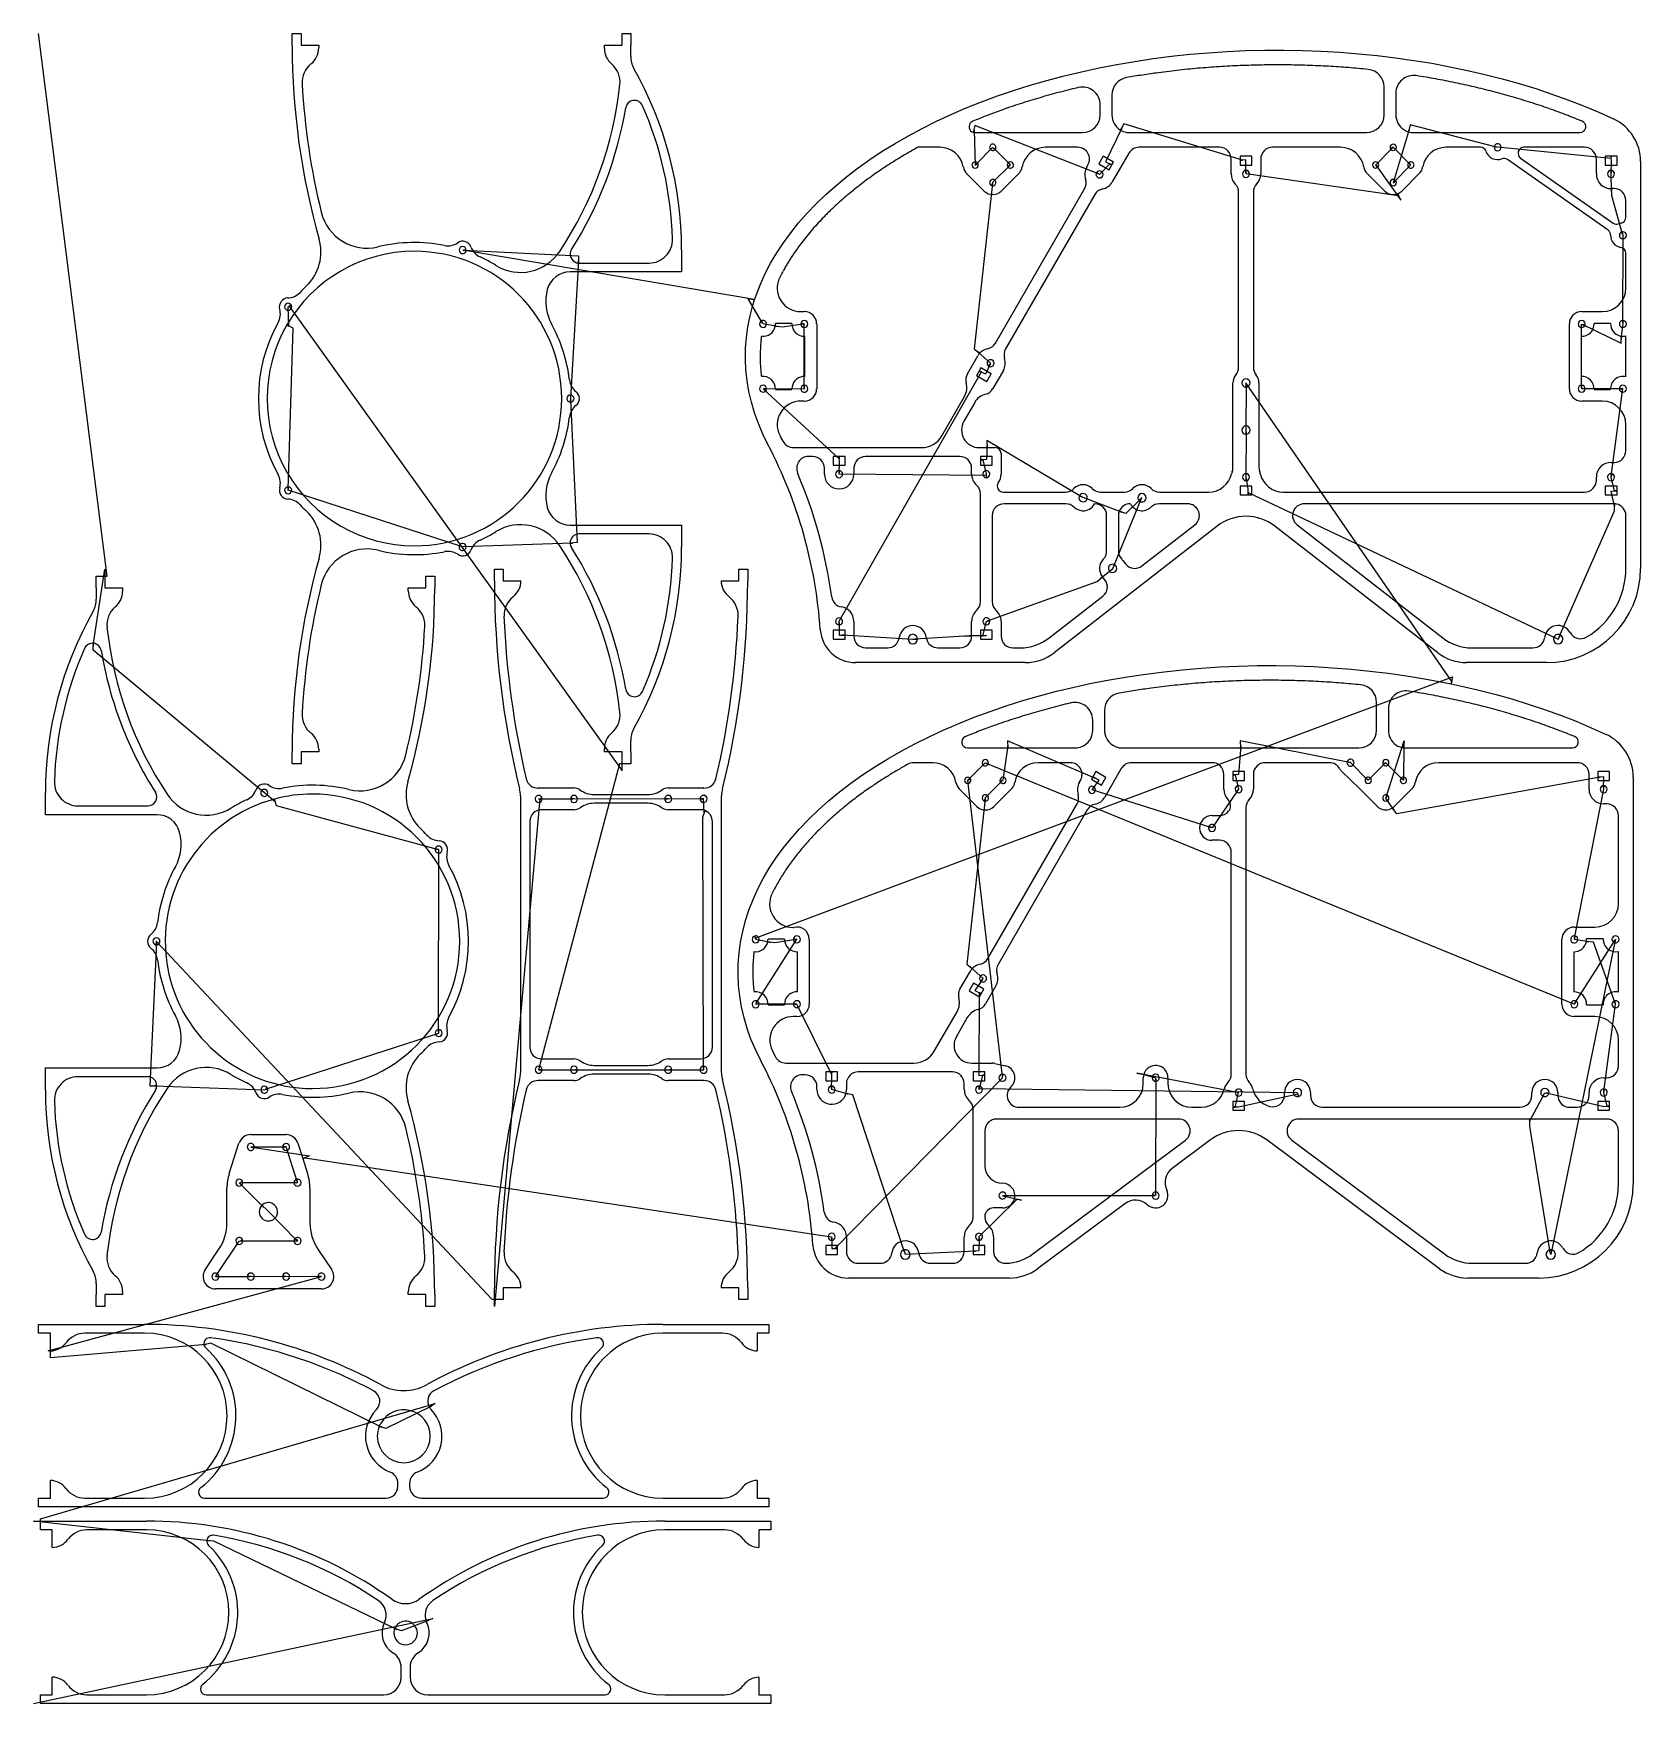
# Model space of a CAD drawing. Header units: inches. Extents: x 0.1 to 34.2, y 0.2 to 35.7.
import ezdxf

# ---------------------------------------------------------------- set-up
doc = ezdxf.new("R2010")
doc.units = ezdxf.units.IN
doc.layers.get('0').update_dxf_attribs({"linetype": 'CONTINUOUS'})
for name, color, linetype in [('10', 7, 'CONTINUOUS'), ('3', 7, 'CONTINUOUS'), ('9', 7, 'CONTINUOUS')]:
    doc.layers.add(name, color=color, linetype=linetype)

msp = doc.modelspace()

# ---------------------------------------------------------------- linework, layer by layer
at = {"color": 0, "linetype": 'CONTINUOUS'}
for p, q in [((1.651, 24.145), (0.194, 35.665)), ((22.69, 32.683), (20.069, 33.711)), ((25.744, 32.972), (23.229, 33.745)), ((31.137, 33.252), (29.305, 33.722)), ((20.048, 33.613), (20.074, 32.87)), ((23.185, 33.655), (22.841, 32.942)), ((29.284, 33.623), (28.948, 32.496)), ((20.085, 32.884), (20.444, 33.244)), ((20.46, 33.236), (20.819, 32.875)), ((25.818, 32.708), (25.82, 32.98)), ((28.934, 33.235), (28.57, 32.871)), ((29.307, 32.883), (28.945, 33.249)), ((20.808, 32.861), (20.444, 32.499)), ((22.932, 32.899), (22.714, 32.673)), ((28.584, 32.86), (29.107, 32.128)), ((28.959, 32.51), (29.322, 32.875)), ((33.573, 32.708), (33.576, 32.934)), ((33.576, 32.32), (33.574, 32.683)), ((20.444, 32.482), (20.051, 28.971)), ((33.814, 31.404), (33.585, 32.22)), ((33.819, 29.522), (33.825, 31.381)), ((15.345, 30.026), (9.195, 31.062)), ((9.219, 31.067), (11.654, 30.941)), ((11.656, 30.84), (11.48, 27.915)), ((5.507, 29.451), (5.493, 29.86)), ((15.557, 29.518), (15.247, 30.049)), ((15.879, 29.442), (15.574, 29.499)), ((16.422, 29.495), (15.979, 29.433)), ((16.444, 28.147), (16.446, 29.501)), ((32.944, 28.147), (32.945, 29.495)), ((32.969, 29.487), (33.784, 29.087)), ((33.786, 29.187), (33.825, 29.498)), ((5.489, 25.993), (5.598, 29.408)), ((20.131, 28.91), (20.396, 28.667)), ((20.202, 28.475), (17.182, 23.185)), ((20.389, 28.643), (20.292, 28.432)), ((15.596, 28.125), (16.45, 28.123)), ((30.19, 21.906), (25.817, 28.246)), ((25.823, 28.207), (25.817, 27.246)), ((33.797, 28.12), (32.95, 28.123)), ((33.575, 26.27), (33.821, 28.126)), ((11.486, 27.89), (11.625, 24.858)), ((22.329, 25.827), (20.321, 27.022)), ((25.823, 27.207), (25.817, 26.246)), ((20.235, 26.613), (20.307, 26.31)), ((20.33, 26.923), (20.31, 26.62)), ((17.183, 26.335), (17.191, 26.56)), ((33.646, 25.957), (33.574, 26.245)), ((9.172, 24.775), (5.494, 25.968)), ((25.823, 26.221), (25.858, 25.994)), ((25.866, 25.919), (32.45, 22.808)), ((33.642, 25.631), (33.571, 25.949)), ((23.178, 25.506), (22.365, 25.813)), ((23.006, 24.345), (23.611, 25.813)), ((23.586, 25.783), (23.273, 25.475)), ((32.47, 22.855), (33.645, 25.531)), ((11.525, 24.846), (9.196, 24.768)), ((1.353, 22.672), (1.601, 24.295)), ((22.737, 24.103), (22.992, 24.308)), ((20.334, 23.194), (22.663, 24.035)), ((17.187, 23.16), (17.185, 22.89)), ((20.235, 22.878), (20.311, 23.182)), ((17.26, 22.897), (18.748, 22.806)), ((18.798, 22.812), (19.848, 22.876)), ((19.948, 22.885), (20.31, 22.886)), ((4.965, 19.561), (1.35, 22.571)), ((22.611, 19.859), (20.76, 20.647)), ((28.015, 20.189), (25.699, 20.647)), ((28.796, 19.452), (29.179, 20.651)), ((20.769, 20.547), (20.662, 19.813)), ((25.708, 20.547), (25.664, 19.933)), ((29.173, 20.551), (29.165, 19.812)), ((12.527, 20.165), (10.807, 13.664)), ((19.927, 19.822), (20.287, 20.182)), ((20.304, 20.176), (32.792, 15.058)), ((25.589, 19.925), (25.662, 19.625)), ((28.402, 19.82), (28.04, 20.188)), ((28.776, 20.173), (28.417, 19.812)), ((29.15, 19.82), (28.787, 20.186)), ((33.339, 19.878), (29.019, 19.103)), ((33.412, 19.647), (33.414, 19.886)), ((5.209, 19.364), (4.986, 19.547)), ((20.651, 13.522), (19.917, 19.808)), ((20.649, 19.8), (20.286, 19.437)), ((25.076, 18.811), (22.556, 19.608)), ((22.57, 19.629), (22.701, 19.817)), ((25.648, 19.603), (25.1, 18.803)), ((32.793, 16.46), (33.417, 19.623)), ((8.663, 18.346), (5.244, 19.27)), ((11.532, 19.415), (10.807, 19.414)), ((13.532, 19.415), (11.557, 19.421)), ((14.282, 19.415), (13.557, 19.421)), ((14.319, 19.122), (14.307, 19.421)), ((20.287, 19.419), (19.893, 15.91)), ((28.956, 19.182), (28.792, 19.435)), ((14.305, 13.692), (14.289, 19.027)), ((8.685, 14.472), (8.688, 18.345)), ((2.694, 16.37), (2.553, 13.324)), ((9.819, 8.793), (2.692, 16.395)), ((15.719, 16.37), (15.417, 16.436)), ((15.425, 15.083), (16.289, 16.438)), ((16.264, 16.433), (15.819, 16.359)), ((33.66, 16.411), (32.293, 9.749)), ((33.097, 16.383), (32.792, 16.434)), ((32.801, 15.082), (33.661, 16.436)), ((33.656, 15.083), (33.197, 16.375)), ((19.973, 15.849), (20.239, 15.607)), ((20.225, 15.586), (20.064, 15.348)), ((20.155, 15.305), (20.153, 13.547)), ((16.264, 15.058), (15.417, 15.058)), ((33.415, 13.21), (33.667, 15.061)), ((5.007, 13.253), (8.69, 14.448)), ((10.832, 13.67), (11.557, 13.664)), ((11.582, 13.67), (13.557, 13.664)), ((13.582, 13.67), (14.31, 13.668)), ((17.026, 13.272), (17.033, 13.498)), ((17.103, 9.879), (20.656, 13.498)), ((20.228, 13.554), (20.156, 13.247)), ((25.64, 13.189), (23.503, 13.598)), ((23.602, 13.58), (23.9, 13.497)), ((23.905, 13.473), (23.903, 11.001)), ((2.653, 13.33), (4.985, 13.241)), ((17.377, 13.152), (17.031, 13.248)), ((18.575, 9.796), (17.476, 13.134)), ((25.589, 12.869), (25.665, 13.188)), ((31.841, 12.573), (32.163, 13.181)), ((32.202, 13.177), (33.414, 12.89)), ((33.489, 12.897), (33.417, 13.185)), ((32.275, 9.796), (31.849, 12.473)), ((5.422, 12.026), (4.696, 12.025)), ((4.721, 12.024), (5.941, 11.838)), ((5.682, 11.296), (5.447, 12.032)), ((5.849, 11.799), (17.025, 10.122)), ((4.967, 10.755), (4.453, 11.269)), ((4.478, 11.274), (5.694, 11.273)), ((23.878, 10.995), (20.652, 10.994)), ((20.677, 10.993), (21.053, 10.897)), ((5.671, 10.051), (5.044, 10.69)), ((3.963, 9.298), (4.453, 10.032)), ((4.478, 10.037), (5.693, 10.037)), ((17.03, 10.098), (17.028, 9.871)), ((20.155, 10.098), (20.153, 9.823)), ((20.078, 9.816), (18.595, 9.749)), ((4.672, 9.276), (3.949, 9.276)), ((5.422, 9.276), (4.697, 9.282)), ((6.172, 9.276), (5.447, 9.282)), ((3.753, 7.839), (0.444, 7.551)), ((7.469, 6.083), (3.85, 7.868)), ((0.233, 4.14), (8.612, 6.587)), ((8.532, 6.528), (7.565, 6.053)), ((3.813, 3.671), (0.083, 4.09)), ((7.798, 1.789), (3.913, 3.666)), ((0.083, 0.215), (8.56, 2.019)), ((8.469, 1.976), (7.893, 1.759))]:
    msp.add_line(p, q, dxfattribs=at)
at = {"layer": '10', "color": 10, "linetype": 'CONTINUOUS'}
for p, q in [((33.568, 33.01), (31.162, 33.251)), ((29.061, 32.217), (25.824, 32.683)), ((5.51, 29.878), (12.577, 20.015)), ((17.183, 26.635), (15.571, 28.119)), ((20.312, 26.285), (17.188, 26.31)), ((15.406, 16.458), (30.202, 22.006)), ((10.832, 19.42), (9.869, 8.643)), ((17.026, 13.573), (16.289, 15.063)), ((20.152, 13.272), (26.91, 13.184)), ((26.926, 13.148), (25.664, 12.877)), ((20.954, 10.915), (20.15, 10.122)), ((0.394, 7.699), (6.197, 9.282))]:
    msp.add_line(p, q, dxfattribs=at)
at = {"layer": '3', "color": 3, "linetype": 'CONTINUOUS'}
for p, q in [((5.577, 35.415), (5.577, 35.665)), ((5.577, 35.665), (5.765, 35.665)), ((5.765, 35.665), (5.765, 35.415)), ((12.577, 35.415), (12.577, 35.665)), ((12.577, 35.665), (12.765, 35.665)), ((12.765, 35.665), (12.765, 35.415)), ((5.765, 35.415), (6.14, 35.415)), ((6.14, 35.415), (6.14, 35.358)), ((12.202, 35.348), (12.202, 35.415)), ((12.202, 35.415), (12.577, 35.415)), ((23.463, 35.072), (23.85, 35.13)), ((23.85, 35.13), (24.239, 35.18)), ((24.239, 35.18), (24.632, 35.222)), ((24.632, 35.222), (25.027, 35.255)), ((25.027, 35.255), (25.424, 35.281)), ((25.424, 35.281), (25.822, 35.299)), ((25.822, 35.299), (26.221, 35.308)), ((26.221, 35.308), (26.621, 35.31)), ((26.621, 35.31), (27.02, 35.303)), ((27.02, 35.303), (27.418, 35.288)), ((27.418, 35.288), (27.816, 35.265)), ((27.816, 35.265), (28.211, 35.234)), ((28.211, 35.234), (28.605, 35.195)), ((28.605, 35.195), (28.996, 35.148)), ((28.996, 35.148), (29.383, 35.093)), ((21.596, 34.668), (21.959, 34.764)), ((21.959, 34.764), (22.328, 34.853)), ((22.328, 34.853), (22.702, 34.934)), ((22.702, 34.934), (23.08, 35.007)), ((23.08, 35.007), (23.463, 35.072)), ((29.383, 35.093), (29.768, 35.03)), ((29.768, 35.03), (30.148, 34.959)), ((30.148, 34.959), (30.523, 34.881)), ((30.523, 34.881), (30.893, 34.795)), ((30.893, 34.795), (31.258, 34.702)), ((20.546, 34.337), (20.889, 34.455)), ((20.889, 34.455), (21.24, 34.565)), ((21.24, 34.565), (21.596, 34.668)), ((22.248, 34.513), (22.243, 34.512)), ((22.254, 34.515), (22.248, 34.513)), ((22.259, 34.516), (22.254, 34.515)), ((22.264, 34.517), (22.259, 34.516)), ((28.752, 33.935), (28.752, 34.528)), ((29.001, 34.398), (29.001, 33.935)), ((31.258, 34.702), (31.617, 34.601)), ((31.617, 34.601), (31.97, 34.493)), ((31.97, 34.493), (32.315, 34.378)), ((19.722, 34.013), (19.882, 34.082)), ((19.882, 34.082), (20.21, 34.213)), ((20.21, 34.213), (20.546, 34.337)), ((22.725, 33.935), (22.725, 34.152)), ((22.975, 34.357), (22.975, 33.935)), ((32.315, 34.378), (32.654, 34.256)), ((32.654, 34.256), (32.985, 34.127)), ((32.985, 34.127), (33.307, 33.991)), ((18.95, 33.649), (19.252, 33.8)), ((19.252, 33.8), (19.563, 33.944)), ((19.563, 33.944), (19.722, 34.013)), ((33.307, 33.991), (33.621, 33.849)), ((18.102, 33.163), (18.374, 33.33)), ((18.374, 33.33), (18.657, 33.493)), ((18.657, 33.493), (18.95, 33.649)), ((20.068, 33.56), (22.35, 33.56)), ((23.35, 33.56), (28.377, 33.56)), ((29.376, 33.56), (32.909, 33.56)), ((17.588, 32.81), (17.839, 32.989)), ((17.839, 32.989), (18.102, 33.163)), ((19.328, 33.248), (18.859, 33.248)), ((22.25, 33.248), (21.564, 33.248)), ((22.756, 32.999), (22.696, 32.896)), ((22.791, 33.06), (22.756, 32.999)), ((23.009, 32.934), (22.791, 33.06)), ((23.335, 33.123), (23.159, 32.818)), ((25.257, 33.248), (23.551, 33.248)), ((25.507, 32.683), (25.507, 32.998)), ((25.946, 33.06), (25.694, 33.06)), ((25.694, 33.06), (25.694, 32.989)), ((25.694, 32.989), (25.694, 32.974)), ((25.694, 32.974), (25.694, 32.871)), ((25.946, 32.871), (25.946, 33.06)), ((26.134, 32.998), (26.134, 32.683)), ((27.828, 33.248), (26.384, 33.248)), ((30.795, 33.248), (30.064, 33.248)), ((33.506, 31.487), (31.369, 32.987)), ((31.648, 33.02), (33.614, 31.641)), ((33.007, 33.248), (31.72, 33.248)), ((33.257, 32.683), (33.257, 32.998)), ((33.57, 33.06), (33.444, 33.06)), ((33.444, 33.06), (33.444, 32.989)), ((33.444, 32.989), (33.444, 32.871)), ((33.696, 33.06), (33.57, 33.06)), ((33.696, 32.871), (33.696, 33.06)), ((17.119, 32.438), (17.348, 32.627)), ((17.348, 32.627), (17.588, 32.81)), ((20.267, 32.319), (19.892, 32.693)), ((21, 32.693), (20.626, 32.319)), ((22.44, 32.827), (22.466, 32.873)), ((22.696, 32.896), (22.915, 32.77)), ((22.915, 32.77), (22.974, 32.873)), ((22.974, 32.873), (23.009, 32.934)), ((23.159, 32.818), (22.983, 32.514)), ((25.694, 32.871), (25.946, 32.871)), ((28.767, 32.319), (28.392, 32.693)), ((29.5, 32.693), (29.126, 32.319)), ((33.444, 32.871), (33.696, 32.871)), ((34.196, 32.944), (34.196, 24.31)), ((16.902, 32.245), (17.119, 32.438)), ((20.501, 29.092), (22.393, 32.369)), ((25.664, 28.58), (25.664, 32.293)), ((25.977, 32.293), (25.977, 28.58)), ((33.578, 32.37), (33.57, 32.37)), ((33.634, 32.37), (33.578, 32.37)), ((16.504, 31.847), (16.697, 32.048)), ((16.697, 32.048), (16.902, 32.245)), ((22.61, 32.244), (20.718, 28.967)), ((33.884, 31.763), (33.884, 32.12)), ((16.157, 31.433), (16.324, 31.642)), ((16.324, 31.642), (16.504, 31.847)), ((15.86, 31.006), (16.002, 31.221)), ((16.002, 31.221), (16.157, 31.433)), ((13.841, 31.072), (13.841, 30.603)), ((15.732, 30.788), (15.86, 31.006)), ((33.884, 30.26), (33.884, 30.998)), ((13.841, 30.603), (11.475, 30.603)), ((11.663, 30.79), (13.15, 30.79)), ((15.516, 30.346), (15.617, 30.568)), ((15.617, 30.568), (15.732, 30.788)), ((15.429, 30.122), (15.516, 30.346)), ((15.295, 29.668), (15.355, 29.896)), ((15.355, 29.896), (15.392, 30.009)), ((15.392, 30.009), (15.429, 30.122)), ((15.218, 29.211), (15.25, 29.44)), ((15.25, 29.44), (15.295, 29.668)), ((16.184, 29.51), (15.833, 29.51)), ((16.371, 29.76), (16.446, 29.76)), ((16.709, 29.498), (16.709, 28.123)), ((32.684, 28.123), (32.684, 29.498)), ((32.946, 29.76), (33.384, 29.76)), ((33.559, 29.51), (33.208, 29.51)), ((15.2, 28.981), (15.218, 29.211)), ((16.459, 28.385), (16.459, 29.236)), ((32.934, 29.236), (32.934, 28.385)), ((33.884, 28.377), (33.884, 29.243)), ((15.197, 28.751), (15.2, 28.981)), ((15.208, 28.521), (15.197, 28.751)), ((19.907, 28.439), (20.128, 28.822)), ((15.232, 28.292), (15.208, 28.521)), ((20.137, 28.463), (20.102, 28.402)), ((20.102, 28.402), (20.32, 28.276)), ((20.159, 28.502), (20.137, 28.463)), ((20.196, 28.566), (20.159, 28.502)), ((20.415, 28.44), (20.196, 28.566)), ((20.32, 28.276), (20.415, 28.44)), ((20.671, 28.508), (20.45, 28.125)), ((15.271, 28.063), (15.232, 28.292)), ((15.324, 27.835), (15.271, 28.063)), ((15.833, 28.11), (16.184, 28.11)), ((25.544, 26.448), (25.544, 28.246)), ((26.096, 28.246), (26.096, 26.448)), ((33.208, 28.11), (33.559, 28.11)), ((15.391, 27.609), (15.324, 27.835)), ((16.446, 27.86), (16.371, 27.86)), ((19.364, 27.123), (19.846, 27.957)), ((20.063, 27.832), (19.833, 27.435)), ((33.384, 27.86), (32.946, 27.86)), ((15.472, 27.384), (15.391, 27.609)), ((15.566, 27.16), (15.472, 27.384)), ((33.884, 26.809), (33.884, 27.36)), ((15.674, 26.939), (15.566, 27.16)), ((15.951, 27.084), (15.99, 27.009)), ((16.213, 26.873), (18.931, 26.873)), ((16.623, 26.685), (16.534, 26.685)), ((17.185, 26.685), (17.06, 26.685)), ((17.06, 26.685), (17.06, 26.615)), ((17.06, 26.615), (17.06, 26.498)), ((17.31, 26.685), (17.185, 26.685)), ((17.31, 26.498), (17.31, 26.685)), ((19.748, 26.685), (17.748, 26.685)), ((20.158, 26.873), (20.328, 26.873)), ((20.341, 26.685), (20.185, 26.685)), ((20.185, 26.685), (20.185, 26.615)), ((20.185, 26.615), (20.185, 26.498)), ((20.328, 26.873), (20.498, 26.873)), ((20.435, 26.685), (20.341, 26.685)), ((20.435, 26.498), (20.435, 26.685)), ((20.623, 26.748), (20.623, 26.31)), ((16.873, 26.31), (16.873, 26.435)), ((17.06, 26.498), (17.31, 26.498)), ((17.498, 26.435), (17.498, 26.31)), ((19.998, 26.31), (19.998, 26.435)), ((20.185, 26.498), (20.435, 26.498)), ((33.257, 26.181), (33.257, 26.246)), ((33.57, 26.559), (33.634, 26.559)), ((20.185, 23.604), (20.185, 25.891)), ((20.666, 25.931), (21.99, 25.931)), ((22.736, 25.931), (23.24, 25.931)), ((23.986, 25.931), (25.028, 25.931)), ((25.946, 26.058), (25.694, 26.058)), ((25.694, 26.058), (25.694, 25.869)), ((25.946, 25.869), (25.946, 26.058)), ((26.612, 25.931), (33.007, 25.931)), ((33.696, 26.058), (33.444, 26.058)), ((33.444, 26.058), (33.444, 25.869)), ((33.696, 25.954), (33.696, 26.058)), ((33.696, 25.94), (33.696, 25.954)), ((33.696, 25.869), (33.696, 25.94)), ((21.999, 25.681), (20.685, 25.681)), ((22.613, 25.681), (22.607, 25.681)), ((23.369, 25.681), (23.363, 25.681)), ((24.581, 25.681), (23.978, 25.681)), ((25.694, 25.869), (25.852, 25.869)), ((25.852, 25.869), (25.864, 25.869)), ((25.864, 25.869), (25.946, 25.869)), ((33.634, 25.681), (27.059, 25.681)), ((33.444, 25.869), (33.696, 25.869)), ((11.475, 25.228), (13.841, 25.228)), ((13.841, 25.228), (13.841, 24.759)), ((20.435, 25.431), (20.435, 23.604)), ((25.207, 25.205), (21.75, 22.52)), ((22.863, 24.679), (22.863, 25.431)), ((23.113, 25.431), (23.113, 24.679)), ((23.613, 24.363), (24.735, 25.234)), ((29.89, 22.52), (26.434, 25.205)), ((26.906, 25.234), (29.997, 22.833)), ((33.884, 24.31), (33.884, 25.431)), ((13.15, 25.04), (11.663, 25.04)), ((23.206, 24.479), (23.263, 24.407)), ((1.414, 23.895), (1.414, 24.145)), ((1.414, 24.145), (1.601, 24.145)), ((1.601, 24.145), (1.601, 23.895)), ((8.414, 23.895), (8.414, 24.145)), ((8.414, 24.145), (8.601, 24.145)), ((8.601, 24.145), (8.601, 23.895)), ((9.869, 24.043), (9.869, 24.293)), ((9.869, 24.293), (10.057, 24.293)), ((10.057, 24.293), (10.057, 24.043)), ((15.057, 24.043), (15.057, 24.293)), ((15.057, 24.293), (15.244, 24.293)), ((15.244, 24.293), (15.244, 24.043)), ((22.777, 24.132), (22.77, 24.141)), ((22.827, 24.068), (22.777, 24.132)), ((1.601, 23.895), (1.976, 23.895)), ((1.976, 23.895), (1.976, 23.827)), ((8.039, 23.837), (8.039, 23.895)), ((8.039, 23.895), (8.414, 23.895)), ((10.057, 24.043), (10.432, 24.043)), ((14.682, 24.043), (15.057, 24.043)), ((21.643, 22.833), (22.783, 23.717)), ((17.498, 23.185), (17.498, 22.873)), ((19.998, 22.912), (19.998, 23.185)), ((20.623, 23.185), (20.623, 22.873)), ((17.31, 22.998), (17.06, 22.998)), ((17.06, 22.998), (17.06, 22.81)), ((17.06, 22.81), (17.31, 22.81)), ((17.31, 22.895), (17.31, 22.998)), ((17.31, 22.88), (17.31, 22.895)), ((17.31, 22.81), (17.31, 22.88)), ((19.998, 22.882), (19.998, 22.912)), ((19.998, 22.873), (19.998, 22.882)), ((20.435, 22.998), (20.185, 22.998)), ((20.185, 22.998), (20.185, 22.88)), ((20.185, 22.88), (20.185, 22.81)), ((20.185, 22.81), (20.435, 22.81)), ((20.435, 22.88), (20.435, 22.998)), ((20.435, 22.81), (20.435, 22.88)), ((17.748, 22.623), (18.213, 22.623)), ((19.282, 22.623), (19.748, 22.623)), ((20.873, 22.623), (21.03, 22.623)), ((30.611, 22.623), (31.912, 22.623)), ((21.137, 22.31), (17.534, 22.31)), ((22.923, 21.944), (23.306, 22.01)), ((23.306, 22.01), (23.692, 22.068)), ((23.692, 22.068), (24.082, 22.117)), ((24.082, 22.117), (24.475, 22.159)), ((24.475, 22.159), (24.87, 22.193)), ((24.87, 22.193), (25.267, 22.219)), ((25.267, 22.219), (25.665, 22.236)), ((25.665, 22.236), (26.064, 22.246)), ((26.064, 22.246), (26.463, 22.247)), ((26.463, 22.247), (26.862, 22.24)), ((26.862, 22.24), (27.261, 22.225)), ((27.261, 22.225), (27.658, 22.202)), ((27.658, 22.202), (28.054, 22.171)), ((28.054, 22.171), (28.447, 22.132)), ((28.447, 22.132), (28.838, 22.085)), ((28.838, 22.085), (29.226, 22.03)), ((29.226, 22.03), (29.61, 21.967)), ((32.196, 22.31), (30.504, 22.31)), ((21.439, 21.606), (21.802, 21.702)), ((21.802, 21.702), (22.171, 21.79)), ((22.171, 21.79), (22.544, 21.871)), ((22.544, 21.871), (22.923, 21.944)), ((29.61, 21.967), (29.99, 21.897)), ((29.99, 21.897), (30.178, 21.858)), ((30.178, 21.858), (30.366, 21.818)), ((30.366, 21.818), (30.736, 21.732)), ((30.736, 21.732), (31.101, 21.639)), ((31.101, 21.639), (31.46, 21.538)), ((20.053, 21.15), (20.389, 21.275)), ((20.389, 21.275), (20.732, 21.392)), ((20.732, 21.392), (21.082, 21.503)), ((21.082, 21.503), (21.439, 21.606)), ((22.091, 21.451), (22.086, 21.45)), ((22.096, 21.452), (22.091, 21.451)), ((22.101, 21.453), (22.096, 21.452)), ((22.106, 21.455), (22.101, 21.453)), ((22.818, 21.294), (22.818, 20.873)), ((28.594, 20.873), (28.594, 21.465)), ((28.844, 21.336), (28.844, 20.873)), ((31.46, 21.538), (31.812, 21.43)), ((31.812, 21.43), (32.158, 21.315)), ((32.158, 21.315), (32.497, 21.193)), ((19.405, 20.881), (19.565, 20.95)), ((19.565, 20.95), (19.725, 21.019)), ((19.725, 21.019), (20.053, 21.15)), ((22.568, 20.873), (22.568, 21.09)), ((32.497, 21.193), (32.827, 21.064)), ((32.827, 21.064), (33.15, 20.929)), ((33.15, 20.929), (33.464, 20.787)), ((18.5, 20.43), (18.792, 20.587)), ((18.792, 20.587), (19.094, 20.737)), ((19.094, 20.737), (19.405, 20.881)), ((5.577, 20.165), (5.577, 20.415)), ((6.14, 20.415), (5.765, 20.415)), ((5.765, 20.415), (5.765, 20.165)), ((6.14, 20.473), (6.14, 20.415)), ((12.202, 20.415), (12.202, 20.482)), ((12.577, 20.415), (12.202, 20.415)), ((12.577, 20.165), (12.577, 20.415)), ((12.765, 20.415), (12.765, 20.165)), ((17.944, 20.1), (18.217, 20.268)), ((18.217, 20.268), (18.5, 20.43)), ((19.911, 20.498), (20.767, 20.498)), ((20.767, 20.498), (22.193, 20.498)), ((23.193, 20.498), (25.706, 20.498)), ((25.706, 20.498), (28.219, 20.498)), ((29.219, 20.498), (32.751, 20.498)), ((5.765, 20.165), (5.577, 20.165)), ((12.765, 20.165), (12.577, 20.165)), ((17.431, 19.748), (17.682, 19.927)), ((17.682, 19.927), (17.944, 20.1)), ((19.171, 20.185), (18.766, 20.185)), ((22.092, 20.185), (21.407, 20.185)), ((22.568, 19.886), (22.539, 19.835)), ((22.598, 19.937), (22.568, 19.886)), ((22.633, 19.998), (22.598, 19.937)), ((22.849, 19.873), (22.633, 19.998)), ((22.756, 19.71), (22.849, 19.873)), ((23.174, 20.06), (22.824, 19.454)), ((25.102, 20.185), (23.391, 20.185)), ((25.352, 19.623), (25.352, 19.935)), ((25.789, 19.998), (25.539, 19.998)), ((25.539, 19.998), (25.539, 19.927)), ((25.539, 19.927), (25.539, 19.81)), ((25.789, 19.927), (25.789, 19.998)), ((25.789, 19.81), (25.789, 19.927)), ((25.977, 19.935), (25.977, 19.623)), ((27.592, 20.185), (26.227, 20.185)), ((28.237, 19.629), (27.857, 19.997)), ((32.852, 20.185), (29.907, 20.185)), ((33.102, 19.623), (33.102, 19.935)), ((33.414, 19.998), (33.289, 19.998)), ((33.289, 19.998), (33.289, 19.88)), ((33.289, 19.88), (33.289, 19.81)), ((33.539, 19.998), (33.414, 19.998)), ((33.539, 19.81), (33.539, 19.998)), ((34.039, 19.881), (34.039, 11.248)), ((0.338, 19.082), (0.338, 19.551)), ((10.807, 19.649), (11.557, 19.649)), ((11.983, 19.511), (13.13, 19.511)), ((13.557, 19.649), (14.307, 19.649)), ((16.962, 19.376), (17.191, 19.564)), ((17.191, 19.564), (17.431, 19.748)), ((20.109, 19.256), (19.735, 19.63)), ((20.843, 19.63), (20.469, 19.256)), ((22.283, 19.767), (22.308, 19.81)), ((22.539, 19.835), (22.756, 19.71)), ((25.539, 19.81), (25.789, 19.81)), ((28.609, 19.256), (28.237, 19.629)), ((29.343, 19.63), (28.969, 19.256)), ((33.289, 19.81), (33.539, 19.81)), ((1.029, 19.27), (2.515, 19.27)), ((10.432, 13.696), (10.432, 19.389)), ((11.557, 19.187), (10.869, 19.187)), ((13.13, 19.324), (11.983, 19.324)), ((14.244, 19.187), (13.557, 19.187)), ((14.682, 19.389), (14.682, 13.696)), ((16.54, 18.986), (16.745, 19.183)), ((16.745, 19.183), (16.962, 19.376)), ((20.342, 16.03), (22.236, 19.31)), ((22.452, 19.185), (20.559, 15.905)), ((25.82, 19.233), (25.82, 13.574)), ((33.477, 19.31), (33.414, 19.31)), ((2.703, 19.082), (0.338, 19.082)), ((10.619, 18.937), (10.619, 14.149)), ((14.494, 14.149), (14.494, 18.937)), ((16.347, 18.784), (16.54, 18.986)), ((25.099, 19.063), (25.258, 19.063)), ((33.727, 17.197), (33.727, 19.06)), ((15.999, 18.37), (16.167, 18.579)), ((16.167, 18.579), (16.347, 18.784)), ((25.258, 18.538), (25.099, 18.538)), ((15.703, 17.944), (15.845, 18.158)), ((15.845, 18.158), (15.999, 18.37)), ((25.508, 13.574), (25.508, 18.288)), ((15.46, 17.506), (15.575, 17.726)), ((15.575, 17.726), (15.703, 17.944)), ((15.359, 17.283), (15.46, 17.506)), ((15.198, 16.833), (15.271, 17.059)), ((15.271, 17.059), (15.359, 17.283)), ((15.138, 16.606), (15.198, 16.833)), ((16.21, 16.688), (16.222, 16.688)), ((32.789, 16.697), (33.227, 16.697)), ((15.061, 16.148), (15.092, 16.377)), ((15.092, 16.377), (15.138, 16.606)), ((16.027, 16.438), (15.676, 16.438)), ((16.551, 16.435), (16.551, 15.06)), ((32.527, 15.06), (32.527, 16.435)), ((33.402, 16.447), (33.051, 16.447)), ((15.043, 15.919), (15.061, 16.148)), ((16.301, 15.322), (16.301, 16.173)), ((32.777, 16.173), (32.777, 15.322)), ((33.727, 15.315), (33.727, 16.18)), ((15.04, 15.689), (15.043, 15.919)), ((15.05, 15.459), (15.04, 15.689)), ((19.75, 15.379), (19.97, 15.761)), ((15.075, 15.229), (15.05, 15.459)), ((19.98, 15.404), (19.945, 15.343)), ((19.945, 15.343), (20.162, 15.218)), ((20.039, 15.505), (19.98, 15.404)), ((20.256, 15.38), (20.039, 15.505)), ((20.162, 15.218), (20.197, 15.279)), ((20.197, 15.279), (20.256, 15.38)), ((20.512, 15.449), (20.291, 15.067)), ((15.114, 15.001), (15.075, 15.229)), ((15.167, 14.773), (15.114, 15.001)), ((15.676, 15.048), (16.027, 15.048)), ((19.205, 14.06), (19.689, 14.899)), ((33.051, 15.048), (33.402, 15.048)), ((15.234, 14.546), (15.167, 14.773)), ((15.314, 14.321), (15.234, 14.546)), ((16.289, 14.798), (16.214, 14.798)), ((19.906, 14.774), (19.674, 14.373)), ((33.227, 14.798), (32.789, 14.798)), ((15.409, 14.098), (15.314, 14.321)), ((33.727, 13.748), (33.727, 14.298)), ((10.869, 13.899), (11.557, 13.899)), ((13.557, 13.899), (14.244, 13.899)), ((15.517, 13.876), (15.409, 14.098)), ((15.794, 14.021), (15.833, 13.946)), ((0.338, 13.238), (0.338, 13.707)), ((0.338, 13.707), (2.703, 13.707)), ((2.515, 13.52), (1.029, 13.52)), ((11.983, 13.761), (13.13, 13.761)), ((13.13, 13.574), (11.983, 13.574)), ((16.055, 13.81), (18.772, 13.81)), ((16.465, 13.56), (16.403, 13.56)), ((17.028, 13.623), (16.903, 13.623)), ((16.903, 13.623), (16.903, 13.552)), ((16.903, 13.552), (16.903, 13.435)), ((17.153, 13.623), (17.028, 13.623)), ((17.153, 13.435), (17.153, 13.623)), ((19.59, 13.623), (17.59, 13.623)), ((19.999, 13.81), (20.437, 13.81)), ((20.184, 13.623), (20.028, 13.623)), ((20.028, 13.623), (20.028, 13.435)), ((20.278, 13.623), (20.184, 13.623)), ((20.278, 13.552), (20.278, 13.623)), ((20.278, 13.435), (20.278, 13.552)), ((20.493, 13.804), (20.712, 13.753)), ((23.641, 13.373), (23.641, 13.498)), ((24.165, 13.498), (24.165, 13.373)), ((33.414, 13.498), (33.477, 13.498)), ((11.557, 13.437), (10.807, 13.437)), ((14.307, 13.437), (13.557, 13.437)), ((16.715, 13.248), (16.715, 13.31)), ((16.903, 13.435), (17.153, 13.435)), ((17.34, 13.373), (17.34, 13.248)), ((19.84, 13.248), (19.84, 13.373)), ((20.028, 13.435), (20.278, 13.435)), ((26.638, 13.132), (26.638, 13.185)), ((27.19, 13.185), (27.19, 13.123)), ((31.888, 13.123), (31.888, 13.185)), ((32.44, 13.185), (32.44, 13.123)), ((33.102, 13.123), (33.102, 13.185)), ((20.028, 10.542), (20.028, 12.828)), ((21.002, 12.873), (23.141, 12.873)), ((24.665, 12.873), (24.873, 12.873)), ((25.789, 12.998), (25.539, 12.998)), ((25.539, 12.998), (25.539, 12.88)), ((25.539, 12.88), (25.539, 12.872)), ((25.539, 12.872), (25.539, 12.81)), ((25.539, 12.81), (25.789, 12.81)), ((25.789, 12.81), (25.789, 12.998)), ((27.44, 12.873), (31.638, 12.873)), ((32.69, 12.873), (32.852, 12.873)), ((33.539, 12.998), (33.289, 12.998)), ((33.289, 12.998), (33.289, 12.81)), ((33.289, 12.81), (33.539, 12.81)), ((33.539, 12.895), (33.539, 12.998)), ((33.539, 12.88), (33.539, 12.895)), ((33.539, 12.81), (33.539, 12.88)), ((24.386, 12.623), (20.528, 12.623)), ((31.843, 12.623), (26.942, 12.623)), ((33.477, 12.623), (31.843, 12.623)), ((4.239, 11.463), (4.447, 12.109)), ((4.697, 12.291), (5.447, 12.291)), ((5.696, 12.109), (5.8, 11.786)), ((20.278, 12.373), (20.278, 11.635)), ((21.294, 9.758), (24.536, 12.172)), ((25.067, 12.178), (24.254, 11.573)), ((29.931, 9.445), (26.261, 12.178)), ((26.792, 12.172), (30.034, 9.758)), ((33.727, 11.248), (33.727, 12.373)), ((5.8, 11.786), (5.904, 11.463)), ((4.191, 10.418), (4.191, 11.156)), ((5.953, 11.156), (5.953, 10.418)), ((20.653, 10.735), (20.465, 10.735)), ((23.251, 10.826), (21.397, 9.445)), ((20.278, 10.548), (20.278, 10.542)), ((17.153, 9.935), (16.903, 9.935)), ((16.903, 9.935), (16.903, 9.748)), ((17.153, 9.876), (17.153, 9.935)), ((17.34, 10.123), (17.34, 9.81)), ((19.84, 9.849), (19.84, 10.123)), ((20.278, 9.935), (20.028, 9.935)), ((20.028, 9.935), (20.028, 9.818)), ((20.278, 9.818), (20.278, 9.935)), ((20.465, 10.123), (20.465, 9.81)), ((3.729, 9.424), (4.022, 9.862)), ((6.122, 9.862), (6.415, 9.424)), ((16.903, 9.748), (17.153, 9.748)), ((17.153, 9.818), (17.153, 9.876)), ((17.153, 9.748), (17.153, 9.818)), ((19.84, 9.81), (19.84, 9.849)), ((20.028, 9.818), (20.028, 9.748)), ((20.028, 9.748), (20.278, 9.748)), ((20.278, 9.748), (20.278, 9.818)), ((20.8, 9.248), (17.377, 9.248)), ((17.59, 9.56), (18.056, 9.56)), ((19.125, 9.56), (19.59, 9.56)), ((32.039, 9.248), (30.528, 9.248)), ((30.632, 9.56), (31.755, 9.56)), ((1.414, 8.645), (1.414, 8.895)), ((1.976, 8.895), (1.601, 8.895)), ((1.601, 8.895), (1.601, 8.645)), ((1.976, 8.962), (1.976, 8.895)), ((6.197, 9.016), (3.947, 9.016)), ((8.039, 8.895), (8.039, 8.952)), ((8.414, 8.895), (8.039, 8.895)), ((8.414, 8.645), (8.414, 8.895)), ((8.601, 8.895), (8.601, 8.645)), ((9.869, 8.793), (9.869, 9.043)), ((10.432, 9.043), (10.057, 9.043)), ((10.057, 9.043), (10.057, 8.793)), ((15.057, 9.043), (14.682, 9.043)), ((15.057, 8.793), (15.057, 9.043)), ((15.244, 9.043), (15.244, 8.793)), ((1.601, 8.645), (1.414, 8.645)), ((8.601, 8.645), (8.414, 8.645)), ((10.057, 8.793), (9.869, 8.793)), ((15.244, 8.793), (15.057, 8.793)), ((0.194, 8.076), (0.194, 8.264)), ((0.194, 8.264), (2.444, 8.264)), ((13.444, 8.264), (15.694, 8.264)), ((15.694, 8.264), (15.694, 8.076)), ((0.444, 8.076), (0.194, 8.076)), ((0.444, 7.701), (0.444, 8.076)), ((2.444, 8.076), (1.178, 8.076)), ((14.71, 8.076), (13.444, 8.076)), ((15.694, 8.076), (15.444, 8.076)), ((15.444, 8.076), (15.444, 7.701)), ((0.444, 4.576), (0.444, 4.951)), ((7.819, 4.826), (7.819, 4.894)), ((8.069, 4.894), (8.069, 4.826)), ((15.444, 4.951), (15.444, 4.576)), ((0.194, 4.389), (0.194, 4.576)), ((0.194, 4.576), (0.444, 4.576)), ((15.694, 4.389), (0.194, 4.389)), ((1.178, 4.576), (2.444, 4.576)), ((3.714, 4.576), (7.569, 4.576)), ((8.319, 4.576), (12.174, 4.576)), ((13.444, 4.576), (14.71, 4.576)), ((15.444, 4.576), (15.694, 4.576)), ((15.694, 4.576), (15.694, 4.389)), ((0.233, 4.09), (2.483, 4.09)), ((0.233, 3.902), (0.233, 4.09)), ((0.483, 3.902), (0.233, 3.902)), ((0.483, 3.527), (0.483, 3.902)), ((2.483, 3.902), (1.218, 3.902)), ((13.483, 4.09), (15.733, 4.09)), ((14.749, 3.902), (13.483, 3.902)), ((15.733, 3.902), (15.483, 3.902)), ((15.483, 3.902), (15.483, 3.527)), ((15.733, 4.09), (15.733, 3.902)), ((0.483, 0.402), (0.483, 0.777)), ((7.89, 0.777), (7.89, 0.976)), ((8.077, 0.976), (8.077, 0.777)), ((15.483, 0.777), (15.483, 0.402)), ((0.233, 0.215), (0.233, 0.402)), ((0.233, 0.402), (0.483, 0.402)), ((1.218, 0.402), (2.483, 0.402)), ((3.754, 0.402), (7.515, 0.402)), ((8.452, 0.402), (12.213, 0.402)), ((13.483, 0.402), (14.749, 0.402)), ((15.483, 0.402), (15.733, 0.402)), ((15.733, 0.402), (15.733, 0.215)), ((15.733, 0.215), (0.233, 0.215))]:
    msp.add_line(p, q, dxfattribs=at)
for centre, radius, start, end in [((20.671, 35.415), 15.094, 180, 195.818), ((5.702, 35.358), 0.437, 308.5466, 360), ((12.64, 35.348), 0.437, 180, 229.8809), ((4.671, 35.415), 8.094, 358.3359, 360), ((13.261, 35.166), 0.5, 178.3359, 209.5417), ((6.286, 34.625), 0.5, 128.5466, 183.1455), ((12.036, 34.631), 0.5, 353.9241, 49.8809), ((6.037, 31.072), 7.804, 360, 29.5417), ((26.32, 17.222), 17.765, 99.2795, 99.8333), ((26.352, 17.027), 17.963, 98.7318, 99.2795), ((26.366, 16.934), 18.057, 98.1839, 98.7318), ((26.388, 16.785), 18.207, 97.6406, 98.1839), ((26.413, 16.599), 18.395, 96.2445, 97.6407), ((26.46, 16.168), 18.829, 94.8806, 96.2445), ((26.473, 16.011), 18.986, 93.5168, 94.8806), ((26.483, 15.847), 19.151, 92.1649, 93.5168), ((26.487, 15.765), 19.232, 90.8131, 92.1653), ((26.488, 15.667), 19.331, 89.4683, 90.8131), ((26.488, 15.68), 19.317, 88.1242, 89.4683), ((26.494, 15.862), 19.135, 86.7672, 88.1242), ((26.499, 15.94), 19.058, 86.1317, 86.7677), ((26.504, 16.023), 18.974, 85.4934, 86.1317), ((26.508, 16.075), 18.922, 84.8558, 85.4934), ((26.522, 16.227), 18.77, 84.2129, 84.8558), ((28.377, 34.528), 0.375, 0, 84.2129), ((29.376, 34.398), 0.375, 80.9995, 180), ((26.651, 17.191), 17.797, 79.6494, 80.9995), ((20.671, 35.415), 14.906, 183.1455, 193.7563), ((4.671, 35.415), 7.906, 326.396, 353.9241), ((25.835, 19.352), 15.579, 104.8915, 106.4534), ((26.018, 18.662), 16.293, 103.3979, 104.8915), ((22.35, 34.152), 0.375, 360, 103.3244), ((23.35, 34.357), 0.375, 99.8333, 180), ((26.747, 17.719), 17.26, 78.2574, 79.6494), ((26.811, 18.023), 16.949, 76.8668, 78.2574), ((26.977, 18.736), 16.217, 75.4135, 76.8668), ((27.068, 19.085), 15.857, 73.894, 75.414), ((4.671, 35.415), 8.094, 327.5985, 350.5507), ((12.84, 34.056), 0.187, 23.6852, 170.5507), ((6.037, 31.072), 7.616, 1.7615, 23.6852), ((25.337, 20.888), 13.965, 109.6708, 110.3525), ((25.449, 20.575), 14.297, 108.0141, 109.671), ((25.72, 19.74), 15.175, 106.4534, 108.0141), ((27.278, 19.815), 15.097, 72.2982, 73.894), ((27.404, 20.207), 14.686, 70.7052, 72.2982), ((27.704, 21.065), 13.776, 69.0071, 70.7052), ((20.068, 33.685), 0.125, 132.1559, 252.7695), ((20.068, 33.685), 0.125, 112.4639, 132.1559), ((25.031, 21.682), 13.113, 111.7478, 112.4638), ((25.161, 21.355), 13.465, 111.0504, 111.7478), ((25.224, 21.192), 13.64, 110.3525, 111.0504), ((22.35, 33.935), 0.375, 270, 360), ((23.35, 33.935), 0.375, 180, 239.0625), ((28.377, 33.935), 0.375, 270, 360), ((29.376, 33.935), 0.375, 180, 236.25), ((27.805, 21.329), 13.494, 68.6437, 69.0077), ((27.869, 21.492), 13.318, 68.2756, 68.6437), ((27.901, 21.572), 13.232, 67.908, 68.2756), ((27.972, 21.747), 13.043, 67.5349, 67.908), ((32.909, 33.685), 0.125, 270, 67.5349), ((33.196, 32.944), 1, 360, 64.8718), ((20.068, 33.685), 0.125, 252.7695, 270), ((23.35, 33.935), 0.375, 239.0625, 258.75), ((23.35, 33.935), 0.375, 258.75, 270), ((29.376, 33.935), 0.375, 236.25, 253.125), ((29.376, 33.935), 0.375, 253.125, 270), ((23.416, 24.84), 9.562, 121.6498, 122.7353), ((23.662, 24.441), 10.031, 120.6151, 121.6498), ((23.747, 24.297), 10.198, 120.1207, 120.6154), ((23.84, 24.136), 10.384, 119.6353, 120.1207), ((23.889, 24.05), 10.483, 119.1539, 119.6353), ((23.984, 23.88), 10.678, 118.6812, 119.1539), ((19.328, 32.748), 0.5, 9.5372, 90), ((20.446, 33.247), 0.0669, 120, 180), ((20.446, 33.247), 0.0669, 180, 315), ((20.446, 33.247), 0.0669, 360, 120), ((20.446, 33.247), 0.0669, 315, 0), ((21.564, 32.748), 0.5, 90, 170.4628), ((22.25, 32.998), 0.25, 330, 90), ((23.551, 32.998), 0.25, 90, 150), ((25.257, 32.998), 0.25, 360, 90), ((26.384, 32.998), 0.25, 90, 180), ((27.828, 32.748), 0.5, 9.5372, 90), ((28.946, 33.247), 0.0669, 360, 180), ((28.946, 33.247), 0.0669, 180, 213.75), ((28.946, 33.247), 0.0669, 213.75, 315), ((28.946, 33.247), 0.0669, 315, 0), ((30.064, 32.748), 0.5, 90, 170.4628), ((30.795, 33.123), 0.125, 18.8317, 90), ((31.161, 33.248), 0.262, 198.8317, 290.5404), ((31.161, 33.248), 0.0747, 165, 180), ((31.161, 33.248), 0.0747, 180, 360), ((31.161, 33.248), 0.0747, 360, 165), ((31.297, 32.885), 0.125, 54.9344, 110.5404), ((31.72, 33.123), 0.125, 162.4672, 234.9344), ((31.72, 33.123), 0.125, 90, 162.4672), ((33.007, 32.998), 0.25, 360, 90), ((22.96, 25.519), 8.744, 125.0046, 126.1919), ((23.08, 25.348), 8.953, 123.8457, 125.005), ((23.298, 25.024), 9.344, 122.7353, 123.8457), ((20.072, 32.873), 0.254, 189.5372, 225), ((20.072, 32.873), 0.0669, 45, 180), ((20.072, 32.873), 0.0669, 180, 360), ((20.072, 32.873), 0.0669, 33.75, 45), ((20.072, 32.873), 0.0669, 360, 33.75), ((20.82, 32.873), 0.0669, 360, 180), ((20.82, 32.873), 0.0669, 180, 213.75), ((20.82, 32.873), 0.0669, 213.75, 225), ((20.82, 32.873), 0.0669, 225, 0), ((20.82, 32.873), 0.254, 315, 341.5971), ((20.82, 32.873), 0.254, 341.5971, 350.4628), ((22.712, 32.671), 0.313, 150, 198.2806), ((22.712, 32.671), 0.0747, 165, 180), ((22.712, 32.671), 0.0748, 180, 360), ((22.712, 32.671), 0.0747, 144.375, 165), ((22.712, 32.671), 0.0747, 360, 144.375), ((25.82, 32.683), 0.313, 180, 223.8678), ((25.82, 32.683), 0.0747, 90, 180), ((25.82, 32.683), 0.0747, 180, 360), ((25.82, 32.683), 0.0747, 360, 90), ((25.82, 32.683), 0.313, 316.1322, 360), ((28.572, 32.873), 0.254, 189.5372, 225), ((28.572, 32.873), 0.0669, 360, 180), ((28.572, 32.873), 0.0669, 180, 270), ((28.572, 32.873), 0.0669, 270, 303.75), ((28.572, 32.873), 0.0669, 303.75, 0), ((29.32, 32.873), 0.0669, 135, 180), ((29.32, 32.873), 0.0669, 180, 225), ((29.32, 32.873), 0.0669, 360, 135), ((29.32, 32.873), 0.0669, 225, 0), ((29.32, 32.873), 0.254, 315, 341.5971), ((29.32, 32.873), 0.254, 341.5971, 350.4628), ((33.57, 32.683), 0.313, 180, 270), ((33.57, 32.683), 0.0747, 90, 180), ((33.57, 32.683), 0.0748, 180, 360), ((33.57, 32.683), 0.0747, 78.75, 90), ((33.57, 32.683), 0.0747, 360, 78.75), ((22.323, 26.355), 7.693, 128.7389, 130.0929), ((22.553, 26.068), 8.061, 127.4469, 128.7389), ((22.682, 25.899), 8.273, 126.1919, 127.4469), ((20.446, 32.499), 0.254, 225, 315), ((20.446, 32.499), 0.0669, 135, 180), ((20.446, 32.499), 0.0669, 180, 255), ((20.446, 32.499), 0.0669, 360, 135), ((20.446, 32.499), 0.0669, 255, 0), ((22.177, 32.494), 0.25, 330, 18.2806), ((22.826, 32.119), 0.25, 101.7194, 150), ((22.712, 32.671), 0.314, 281.7194, 330), ((25.414, 32.293), 0.25, 360, 43.8678), ((26.227, 32.293), 0.25, 136.1322, 180), ((28.946, 32.499), 0.254, 225, 292.5), ((28.946, 32.499), 0.0669, 135, 180), ((28.946, 32.499), 0.0669, 180, 360), ((28.946, 32.499), 0.0669, 33.75, 135), ((28.946, 32.499), 0.0669, 360, 33.75), ((28.946, 32.499), 0.254, 292.5, 315), ((33.634, 32.12), 0.25, 360, 90), ((21.668, 27.086), 6.712, 133.7335, 134.5123), ((21.806, 26.941), 6.911, 132.9773, 133.7335), ((21.849, 26.896), 6.974, 132.6015, 132.9776), ((21.932, 26.805), 7.096, 132.2323, 132.6015), ((21.966, 26.767), 7.148, 131.8659, 132.2323), ((22.014, 26.714), 7.219, 131.5031, 131.8659), ((22.06, 26.662), 7.288, 131.1442, 131.5032), ((22.124, 26.589), 7.386, 130.7901, 131.1442), ((22.158, 26.549), 7.438, 130.4391, 130.7901), ((22.223, 26.473), 7.539, 130.0929, 130.4391), ((7.164, 32.108), 1, 193.7563, 283.5086), ((21.083, 27.64), 5.905, 137.7592, 139.5196), ((21.381, 27.369), 6.308, 136.1111, 137.7592), ((21.47, 27.283), 6.432, 135.3005, 136.1117), ((21.6, 27.155), 6.614, 134.5123, 135.3005), ((33.686, 31.743), 0.125, 234.9344, 290.5404), ((33.821, 31.38), 0.262, 99.2878, 110.5404), ((33.759, 31.763), 0.125, 279.2878, 360), ((5.187, 31.028), 1, 313.7899, 15.818), ((8.171, 27.915), 3.312, 78.8774, 103.5086), ((8.882, 31.533), 0.375, 258.8774, 303.7206), ((9.195, 31.066), 0.188, 20.2794, 123.7206), ((13.15, 31.29), 0.5, 270, 1.7615), ((20.714, 27.942), 5.428, 141.3335, 143.248), ((20.948, 27.755), 5.728, 139.5196, 141.3335), ((33.434, 31.385), 0.125, 359.3284, 54.9344), ((33.821, 31.38), 0.262, 179.3284, 260.7122), ((33.821, 31.38), 0.0747, 101.25, 180), ((33.821, 31.38), 0.0747, 180, 360), ((33.821, 31.38), 0.0747, 90, 101.25), ((33.821, 31.38), 0.0747, 360, 90), ((8.171, 27.915), 3.125, 90, 150), ((8.171, 27.915), 3.125, 270, 90), ((9.195, 31.066), 0.0748, 90, 270), ((9.195, 31.066), 0.0747, 358.125, 90), ((9.195, 31.066), 0.0747, 270, 345), ((9.195, 31.066), 0.0747, 345, 358.125), ((9.722, 31.261), 0.375, 200.2794, 245.1226), ((8.171, 27.915), 3.313, 58.5184, 65.1226), ((10.423, 31.593), 1, 238.5184, 326.396), ((11.663, 30.978), 0.187, 147.5985, 254.6998), ((20.176, 28.315), 4.773, 147.8861, 148.4347), ((20.237, 28.277), 4.846, 147.3457, 147.8861), ((20.289, 28.243), 4.908, 146.2815, 147.3458), ((20.404, 28.166), 5.046, 145.2467, 146.2815), ((20.469, 28.122), 5.124, 144.2311, 145.2467), ((20.604, 28.024), 5.291, 143.2477, 144.2311), ((33.759, 30.998), 0.125, 360, 80.7122), ((11.475, 30.103), 0.5, 90, 165.3656), ((11.663, 30.978), 0.187, 254.6998, 266.175), ((11.663, 30.978), 0.187, 266.175, 270), ((19.821, 28.516), 4.365, 152.8417, 153.1741), ((19.856, 28.497), 4.405, 152.5122, 152.8417), ((19.875, 28.488), 4.426, 152.184, 152.5122), ((19.909, 28.47), 4.465, 151.8587, 152.184), ((19.911, 28.468), 4.467, 151.2721, 151.8588), ((19.969, 28.437), 4.533, 150.694, 151.2721), ((19.999, 28.42), 4.567, 150.1189, 150.694), ((20.054, 28.388), 4.631, 149.5517, 150.1189), ((20.088, 28.368), 4.67, 148.9892, 149.5519), ((20.145, 28.334), 4.737, 148.4347, 148.9892), ((5.469, 30.424), 0.375, 272.2794, 317.1226), ((8.171, 27.915), 3.312, 133.7899, 137.1226), ((11.959, 29.976), 1, 165.3656, 208.5518), ((16.371, 30.26), 0.5, 153.1741, 270), ((33.384, 30.26), 0.5, 270, 360), ((4.95, 29.71), 0.375, 330.8774, 15.7206), ((5.491, 29.862), 0.188, 92.2794, 195.7206), ((5.491, 29.862), 0.0748, 90, 270), ((5.491, 29.862), 0.0747, 33.75, 90), ((5.491, 29.862), 0.0747, 270, 0), ((5.491, 29.862), 0.0747, 360, 33.75), ((8.171, 27.915), 3.312, 150.8774, 209.1226), ((8.171, 27.915), 3.125, 150, 270), ((8.171, 27.915), 3.313, 6.8774, 28.5518), ((15.571, 29.498), 0.0747, 120, 180), ((15.571, 29.498), 0.0747, 180, 270), ((15.571, 29.498), 0.0747, 360, 120), ((15.571, 29.498), 0.262, 262.1543, 350.1119), ((15.571, 29.498), 0.0747, 270, 0), ((15.571, 29.498), 0.262, 350.1119, 2.6773), ((16.446, 29.498), 0.262, 177.3227, 272.6773), ((16.446, 29.498), 0.0747, 360, 180), ((16.446, 29.498), 0.0747, 180, 360), ((16.446, 29.498), 0.262, 360, 90), ((32.946, 29.498), 0.262, 90, 180), ((32.946, 29.498), 0.0747, 360, 180), ((32.946, 29.498), 0.0747, 180, 330), ((32.946, 29.498), 0.262, 267.3227, 2.6773), ((32.946, 29.498), 0.0747, 330, 0), ((33.821, 29.498), 0.262, 177.3227, 257.1713), ((33.821, 29.498), 0.0747, 90, 180), ((33.821, 29.498), 0.0747, 180, 360), ((33.821, 29.498), 0.0747, 360, 90), ((18.974, 28.808), 3.465, 173.5861, 176.5796), ((18.987, 28.806), 3.478, 173.4082, 173.5872), ((18.99, 28.806), 3.481, 173.2306, 173.4082), ((18.992, 28.806), 3.484, 173.0531, 173.2306), ((18.993, 28.806), 3.485, 172.8755, 173.0531), ((20.285, 29.217), 0.25, 281.7194, 330), ((33.821, 29.498), 0.262, 257.1713, 263.8254), ((33.821, 29.498), 0.262, 263.8254, 283.7875), ((18.935, 28.81), 3.426, 176.5796, 179.6075), ((18.932, 28.81), 3.423, 179.6075, 182.6413), ((20.399, 28.665), 0.313, 137.9299, 150), ((20.399, 28.665), 0.313, 101.7194, 137.9299), ((20.399, 28.665), 0.0748, 360, 180), ((20.399, 28.665), 0.313, 330, 18.2806), ((20.934, 28.842), 0.25, 150, 198.2806), ((18.967, 28.812), 3.458, 182.6413, 185.6457), ((18.975, 28.813), 3.466, 185.6457, 186.0152), ((18.984, 28.813), 3.475, 186.0152, 186.385), ((18.986, 28.814), 3.478, 186.385, 186.7552), ((18.994, 28.815), 3.485, 186.7552, 187.1245), ((15.571, 28.123), 0.262, 357.3227, 97.8457), ((16.446, 28.123), 0.262, 87.3227, 170.758), ((20.123, 28.314), 0.25, 150, 195.7012), ((20.399, 28.665), 0.0747, 180, 240), ((20.399, 28.665), 0.0747, 240, 0), ((25.82, 28.246), 0.276, 140.5643, 180), ((25.414, 28.58), 0.25, 320.5643, 0), ((26.227, 28.58), 0.25, 180, 219.4357), ((25.82, 28.246), 0.276, 0, 39.4357), ((32.946, 28.123), 0.262, 357.3227, 92.6773), ((33.821, 28.123), 0.262, 76.2125, 182.6773), ((11.832, 28.357), 0.375, 186.8774, 231.7206), ((11.483, 27.915), 0.188, 308.2794, 51.7206), ((15.571, 28.123), 0.0747, 360, 180), ((15.571, 28.123), 0.0747, 180, 360), ((16.446, 28.123), 0.262, 170.758, 182.6773), ((16.446, 28.123), 0.0747, 90, 180), ((16.446, 28.123), 0.0747, 180, 285), ((16.446, 28.123), 0.0747, 360, 90), ((16.446, 28.123), 0.262, 270, 0), ((16.446, 28.123), 0.0747, 285, 0), ((19.521, 28.145), 0.375, 330, 15.7012), ((20.387, 27.645), 0.375, 104.2988, 150), ((20.233, 28.25), 0.25, 284.2988, 330), ((25.82, 28.246), 0.0885, 360, 180), ((25.82, 28.246), 0.0885, 180, 270), ((25.82, 28.246), 0.0885, 270, 0), ((32.946, 28.123), 0.262, 180, 270), ((32.946, 28.123), 0.0747, 90, 180), ((32.946, 28.123), 0.0747, 180, 360), ((32.946, 28.123), 0.0747, 360, 90), ((33.821, 28.123), 0.0747, 360, 180), ((33.821, 28.123), 0.0747, 180, 360), ((11.483, 27.915), 0.0748, 90, 270), ((11.832, 27.474), 0.375, 128.2794, 173.1226), ((11.483, 27.915), 0.0748, 270, 90), ((16.371, 27.36), 0.5, 90, 206.8242), ((33.384, 27.36), 0.5, 360, 90), ((8.171, 27.915), 3.313, 331.4482, 353.1226), ((20.158, 27.248), 0.375, 150, 270), ((25.82, 27.246), 0.0885, 360, 180), ((19.819, 29.104), 4.364, 206.8238, 207.0124), ((19.842, 29.115), 4.389, 207.0124, 207.1999), ((19.851, 29.12), 4.4, 207.1999, 207.3871), ((19.872, 29.131), 4.423, 207.3871, 207.5734), ((16.213, 27.123), 0.25, 207.1049, 270), ((18.931, 27.373), 0.5, 270, 330), ((25.82, 27.246), 0.0885, 180, 270), ((25.82, 27.246), 0.0885, 270, 0), ((6.81, 22.31), 10, 4.0006, 27.5734), ((16.534, 26.435), 0.25, 90, 202.9876), ((16.623, 26.435), 0.25, 360, 90), ((17.748, 26.435), 0.25, 90, 180), ((19.748, 26.435), 0.25, 360, 90), ((20.498, 26.748), 0.125, 360, 90), ((33.634, 26.809), 0.25, 270, 360), ((4.95, 26.121), 0.375, 344.2794, 29.1226), ((11.959, 25.854), 1, 151.4482, 194.6344), ((6.81, 22.31), 10.312, 7.782, 22.9876), ((17.185, 26.31), 0.312, 180, 0), ((17.185, 26.31), 0.0747, 90, 180), ((17.185, 26.31), 0.0747, 180, 270), ((17.185, 26.31), 0.0747, 360, 90), ((17.185, 26.31), 0.0747, 270, 0), ((20.31, 26.31), 0.312, 180, 228.1897), ((20.31, 26.31), 0.0747, 75, 180), ((20.31, 26.31), 0.0747, 180, 270), ((20.31, 26.31), 0.0747, 270, 0), ((20.31, 26.31), 0.0747, 360, 75), ((20.31, 26.31), 0.312, 324.5093, 360), ((25.028, 26.431), 0.5, 270, 346.8191), ((25.82, 26.246), 0.313, 158.9794, 166.8191), ((25.294, 26.448), 0.25, 338.9794, 360), ((25.82, 26.246), 0.0747, 360, 180), ((25.82, 26.246), 0.0747, 180, 270), ((25.82, 26.246), 0.0747, 270, 0), ((26.346, 26.448), 0.25, 180, 201.0206), ((25.82, 26.246), 0.313, 13.1809, 21.0206), ((26.612, 26.431), 0.5, 193.1809, 270), ((33.57, 26.246), 0.313, 90, 180), ((33.57, 26.246), 0.0747, 75, 180), ((33.57, 26.246), 0.0748, 180, 360), ((33.57, 26.246), 0.0747, 360, 75), ((5.491, 25.968), 0.187, 164.2794, 267.7206), ((5.491, 25.968), 0.0748, 90, 270), ((5.491, 25.968), 0.0748, 270, 90), ((19.935, 25.891), 0.25, 0, 48.1897), ((20.666, 26.056), 0.125, 144.5093, 270), ((21.99, 26.181), 0.25, 270, 315.1443), ((22.363, 25.81), 0.276, 44.8557, 135.1443), ((22.363, 25.81), 0.0885, 360, 150), ((22.736, 26.181), 0.25, 224.8557, 270), ((23.24, 26.181), 0.25, 270, 315.1443), ((23.613, 25.81), 0.276, 44.8557, 135.1443), ((23.613, 25.81), 0.0885, 360, 180), ((23.986, 26.181), 0.25, 224.8557, 270), ((33.007, 26.181), 0.25, 270, 360), ((5.469, 25.406), 0.375, 42.8774, 87.7206), ((8.171, 27.915), 3.312, 222.8774, 226.2101), ((11.475, 25.728), 0.5, 194.6344, 270), ((20.685, 25.431), 0.25, 90, 180), ((21.999, 25.431), 0.25, 46.0984, 90), ((22.363, 25.81), 0.276, 226.0984, 265.8621), ((22.363, 25.81), 0.0885, 150, 180), ((22.363, 25.81), 0.0885, 180, 360), ((22.363, 25.81), 0.276, 265.8621, 332.1349), ((22.613, 25.431), 0.25, 360, 90), ((23.363, 25.431), 0.25, 157.5, 180), ((23.363, 25.431), 0.25, 90, 157.5), ((23.613, 25.81), 0.276, 207.8651, 313.9016), ((23.613, 25.81), 0.0885, 180, 221.25), ((23.613, 25.81), 0.0885, 221.25, 345), ((23.613, 25.81), 0.0885, 345, 0), ((23.978, 25.431), 0.25, 90, 133.9016), ((24.581, 25.431), 0.25, 72.2292, 90), ((24.581, 25.431), 0.25, 307.8337, 72.2292), ((27.059, 25.431), 0.25, 90, 232.1663), ((33.634, 25.431), 0.25, 87.1875, 90), ((33.634, 25.431), 0.25, 78.75, 87.1875), ((33.634, 25.431), 0.25, 360, 78.75), ((5.187, 24.802), 1, 344.182, 46.2101), ((10.423, 24.238), 1, 33.604, 121.4816), ((25.82, 24.415), 1, 52.1663, 127.8337), ((9.195, 24.765), 0.0747, 90, 150), ((9.195, 24.765), 0.0747, 270, 90), ((9.722, 24.57), 0.375, 114.8774, 159.7206), ((8.171, 27.915), 3.313, 294.8774, 301.4816), ((11.663, 24.853), 0.187, 90, 181.8011), ((11.663, 24.853), 0.187, 181.8011, 212.4015), ((13.15, 24.54), 0.5, 358.2385, 90), ((20.671, 20.415), 15.094, 164.182, 180), ((7.164, 23.722), 1, 76.4914, 166.2437), ((8.171, 27.915), 3.313, 256.4914, 281.1226), ((8.882, 24.297), 0.375, 56.2794, 101.1226), ((9.195, 24.765), 0.188, 236.2794, 339.7206), ((9.195, 24.765), 0.0747, 150, 270), ((4.671, 20.415), 7.906, 6.0759, 33.604), ((4.671, 20.415), 8.094, 9.4493, 32.4015), ((6.037, 24.759), 7.804, 330.4583, 360), ((6.037, 24.759), 7.616, 336.3148, 358.2385), ((22.988, 24.31), 0.276, 135.4736, 217.8337), ((22.613, 24.679), 0.25, 315.4736, 360), ((23.363, 24.679), 0.25, 180, 224.5264), ((22.988, 24.31), 0.276, 37.8337, 44.5264), ((22.988, 24.31), 0.0885, 120, 180), ((22.988, 24.31), 0.0885, 180, 360), ((22.988, 24.31), 0.0885, 60, 120), ((22.988, 24.31), 0.0885, 360, 60), ((23.46, 24.56), 0.25, 217.8337, 307.8337), ((32.196, 24.31), 2, 270, 0), ((32.196, 24.31), 1.688, 300.1729, 360), ((9.507, 23.895), 8.094, 180, 181.6641), ((1.539, 23.827), 0.438, 310.1191, 0), ((20.671, 20.415), 14.906, 166.2437, 176.8545), ((-6.493, 23.895), 15.094, 344.182, 360), ((8.476, 23.837), 0.437, 180, 231.4534), ((28.401, 24.043), 18.532, 180, 193.7839), ((9.994, 24.051), 0.438, 308.0133, 358.8726), ((15.119, 24.051), 0.438, 181.1274, 231.9867), ((-3.288, 24.043), 18.532, 346.2161, 360), ((22.629, 23.915), 0.25, 307.8337, 37.8337), ((8.141, 19.551), 7.804, 150.4583, 180), ((0.917, 23.645), 0.5, 330.4583, 1.6641), ((2.143, 23.111), 0.5, 130.1191, 186.0759), ((7.892, 23.104), 0.5, 356.8545, 51.4534), ((10.572, 23.313), 0.5, 128.0133, 182.3446), ((14.542, 23.313), 0.5, 357.6554, 51.9867), ((17.275, 23.74), 0.25, 187.782, 260.7701), ((17.185, 23.185), 0.313, 0, 80.7701), ((20.31, 23.185), 0.313, 131.8103, 180), ((19.935, 23.604), 0.25, 311.8103, 0), ((20.685, 23.604), 0.25, 180, 228.1897), ((20.31, 23.185), 0.313, 0, 48.1897), ((9.507, 23.895), 7.906, 186.0759, 213.604), ((-6.493, 23.895), 14.906, 346.2437, 356.8545), ((28.401, 24.043), 18.345, 182.3446, 193.2405), ((-3.288, 24.043), 18.345, 346.7595, 357.6554), ((17.185, 23.185), 0.0748, 360, 180), ((17.185, 23.185), 0.0747, 180, 270), ((17.185, 23.185), 0.0747, 270, 0), ((18.748, 22.81), 0.288, 6.6712, 173.3288), ((20.31, 23.185), 0.0747, 15, 180), ((20.31, 23.185), 0.0748, 180, 360), ((20.31, 23.185), 0.0747, 360, 15), ((32.446, 22.81), 0.288, 28.5669, 173.3288), ((1.338, 22.535), 0.187, 82.882, 156.3148), ((1.338, 22.535), 0.187, 9.4493, 82.882), ((17.534, 23.06), 0.75, 184.0006, 270), ((17.748, 22.873), 0.25, 180, 270), ((18.213, 22.873), 0.25, 270, 353.3288), ((18.748, 22.81), 0.101, 360, 180), ((18.748, 22.81), 0.101, 180, 360), ((19.282, 22.873), 0.25, 186.6712, 270), ((19.748, 22.873), 0.25, 270, 360), ((20.873, 22.873), 0.25, 180, 270), ((21.03, 23.623), 1, 270, 307.8337), ((30.611, 23.623), 1, 232.1663, 270), ((31.912, 22.873), 0.25, 270, 353.3288), ((32.446, 22.81), 0.1, 60, 180), ((32.446, 22.81), 0.1, 180, 360), ((32.446, 22.81), 0.1, 360, 60), ((32.919, 23.067), 0.25, 208.5669, 300.1729), ((8.141, 19.551), 7.616, 156.3148, 178.2385), ((9.507, 23.895), 8.094, 189.4493, 200.9254), ((21.137, 23.31), 1, 270, 307.8337), ((30.504, 23.31), 1, 232.1663, 270), ((12.84, 21.775), 0.188, 189.4493, 336.3148), ((23.193, 21.294), 0.375, 99.8333, 180), ((26.163, 4.159), 17.765, 99.2795, 99.8333), ((26.195, 3.964), 17.963, 98.7318, 99.2795), ((26.209, 3.871), 18.057, 98.1839, 98.7318), ((26.23, 3.722), 18.207, 97.6406, 98.1839), ((26.255, 3.536), 18.395, 96.2445, 97.6407), ((26.303, 3.105), 18.829, 94.8806, 96.2445), ((26.316, 2.949), 18.986, 93.5168, 94.8806), ((26.326, 2.784), 19.151, 92.1649, 93.5168), ((26.329, 2.703), 19.232, 90.8131, 92.1653), ((26.331, 2.604), 19.331, 89.4683, 90.8131), ((26.331, 2.618), 19.317, 88.1242, 89.4683), ((26.337, 2.8), 19.135, 86.7672, 88.1242), ((26.341, 2.877), 19.058, 86.132, 86.7677), ((26.347, 2.961), 18.974, 85.4942, 86.132), ((26.351, 3.012), 18.922, 84.857, 85.4942), ((26.365, 3.164), 18.77, 84.2144, 84.857), ((28.219, 21.465), 0.375, 0, 84.2144), ((29.219, 21.336), 0.375, 80.9995, 180), ((26.493, 4.128), 17.797, 79.6494, 80.9995), ((26.59, 4.656), 17.26, 78.2574, 79.6494), ((25.678, 6.29), 15.579, 104.8915, 106.4534), ((25.861, 5.6), 16.293, 103.3979, 104.8915), ((22.193, 21.09), 0.375, 360, 103.3244), ((26.653, 4.961), 16.949, 76.8668, 78.2574), ((26.82, 5.674), 16.217, 75.4135, 76.8668), ((26.91, 6.022), 15.857, 73.894, 75.414), ((9.507, 23.895), 8.094, 200.9254, 212.4015), ((6.286, 21.206), 0.5, 176.8545, 231.4534), ((12.036, 21.199), 0.5, 310.1191, 6.0759), ((25.067, 8.13), 13.64, 110.3525, 111.0504), ((25.18, 7.825), 13.965, 109.6708, 110.3525), ((25.292, 7.513), 14.297, 108.0141, 109.671), ((25.563, 6.677), 15.175, 106.4534, 108.0141), ((27.121, 6.752), 15.097, 72.2982, 73.894), ((27.246, 7.144), 14.686, 70.7052, 72.2982), ((27.547, 8.003), 13.776, 69.0071, 70.7052), ((5.702, 20.473), 0.437, 0, 51.4534), ((12.64, 20.482), 0.438, 130.1191, 180), ((13.261, 20.665), 0.5, 150.4583, 181.6641), ((4.671, 20.415), 8.094, 0, 1.6641), ((19.911, 20.623), 0.125, 112.4639, 270), ((24.874, 8.62), 13.113, 111.7478, 112.4638), ((25.004, 8.293), 13.465, 111.0504, 111.7478), ((22.193, 20.873), 0.375, 292.5, 0), ((23.193, 20.873), 0.375, 180, 191.25), ((23.193, 20.873), 0.375, 191.25, 270), ((28.219, 20.873), 0.375, 270, 360), ((29.219, 20.873), 0.375, 180, 236.25), ((27.648, 8.266), 13.494, 68.6437, 69.0077), ((27.712, 8.43), 13.318, 68.2756, 68.6437), ((27.744, 8.51), 13.232, 67.908, 68.2756), ((27.815, 8.685), 13.043, 67.5349, 67.908), ((32.751, 20.623), 0.125, 270, 67.5349), ((33.039, 19.881), 1, 360, 64.8718), ((7.015, 20.588), 1, 256.4914, 346.2437), ((20.289, 20.184), 0.0669, 360, 180), ((22.193, 20.873), 0.375, 270, 292.5), ((28.039, 20.185), 0.0747, 360, 165), ((28.789, 20.184), 0.0669, 360, 180), ((29.219, 20.873), 0.375, 236.25, 261.5625), ((29.219, 20.873), 0.375, 261.5625, 270), ((23.267, 11.763), 9.578, 121.9173, 123.4012), ((23.43, 11.501), 9.887, 120.4319, 121.9173), ((23.736, 10.981), 10.491, 119.0314, 120.4319), ((18.766, 19.935), 0.25, 90, 119.0314), ((19.171, 19.685), 0.5, 9.5372, 90), ((19.915, 19.81), 0.0669, 105, 180), ((19.915, 19.81), 0.0669, 39.375, 105), ((19.915, 19.81), 0.0669, 360, 39.375), ((20.289, 20.184), 0.0669, 180, 225), ((20.289, 20.184), 0.0669, 225, 326.25), ((20.289, 20.184), 0.0669, 326.25, 0), ((20.663, 19.81), 0.0669, 135, 180), ((20.663, 19.81), 0.0669, 360, 135), ((21.407, 19.685), 0.5, 90, 170.4628), ((22.092, 19.935), 0.25, 330, 90), ((23.391, 19.935), 0.25, 120, 150), ((23.391, 19.935), 0.25, 90, 120), ((25.102, 19.935), 0.25, 360, 90), ((26.227, 19.935), 0.25, 90, 180), ((27.592, 19.935), 0.25, 29.212, 90), ((28.039, 20.185), 0.262, 209.212, 225.919), ((28.039, 20.185), 0.0747, 165, 180), ((28.039, 20.185), 0.0747, 180, 300), ((28.039, 20.185), 0.0747, 300, 0), ((28.415, 19.81), 0.0669, 135, 180), ((28.415, 19.81), 0.0669, 360, 135), ((28.789, 20.184), 0.0669, 180, 213.75), ((28.789, 20.184), 0.0669, 213.75, 315), ((28.789, 20.184), 0.0669, 315, 0), ((29.163, 19.81), 0.0669, 135, 180), ((29.163, 19.81), 0.0669, 360, 135), ((29.907, 19.685), 0.5, 90, 170.4628), ((32.852, 19.935), 0.25, 360, 90), ((1.029, 19.77), 0.5, 178.2385, 270), ((2.515, 19.457), 0.187, 270, 32.4015), ((3.755, 20.072), 1, 213.604, 301.4816), ((4.456, 19.74), 0.375, 294.8774, 339.7206), ((4.984, 19.545), 0.188, 56.2794, 159.7206), ((4.984, 19.545), 0.0747, 150, 270), ((4.984, 19.545), 0.0747, 135, 150), ((4.984, 19.545), 0.0747, 90, 135), ((4.984, 19.545), 0.0748, 270, 90), ((5.296, 20.013), 0.375, 236.2794, 281.1226), ((6.007, 16.395), 3.125, 90, 105), ((6.007, 16.395), 3.313, 76.4914, 101.1226), ((6.007, 16.395), 3.125, 270, 90), ((8.992, 19.508), 1, 164.182, 226.2101), ((9.432, 19.389), 1, 0, 13.7839), ((10.788, 19.898), 0.25, 193.2405, 272.2632), ((10.807, 19.418), 0.231, 90, 92.2632), ((11.557, 19.418), 0.231, 54.3157, 90), ((11.983, 20.011), 0.5, 234.3157, 270), ((13.13, 20.011), 0.5, 270, 305.6843), ((13.557, 19.418), 0.231, 90, 125.6843), ((14.307, 19.418), 0.231, 87.7368, 90), ((14.326, 19.898), 0.25, 267.7368, 346.7595), ((15.682, 19.389), 1, 166.2161, 180), ((22.73, 12.56), 8.618, 124.9872, 127.2261), ((22.928, 12.277), 8.963, 123.4012, 124.988), ((19.915, 19.81), 0.254, 189.5372, 225), ((19.915, 19.81), 0.0669, 180, 360), ((20.289, 19.436), 0.0669, 15, 180), ((20.663, 19.81), 0.0669, 180, 210), ((20.663, 19.81), 0.0669, 210, 0), ((20.663, 19.81), 0.254, 315, 341.5971), ((20.663, 19.81), 0.254, 341.5971, 350.4628), ((22.019, 19.435), 0.25, 330, 18.1897), ((22.554, 19.61), 0.312, 150, 198.1897), ((22.554, 19.61), 0.0747, 45, 180), ((22.554, 19.61), 0.0748, 180, 360), ((22.554, 19.61), 0.0747, 360, 45), ((25.664, 19.623), 0.312, 180, 223.7617), ((25.664, 19.623), 0.0747, 165, 180), ((25.664, 19.623), 0.0747, 180, 225), ((25.664, 19.623), 0.0747, 360, 165), ((25.664, 19.623), 0.0747, 225, 0), ((25.664, 19.623), 0.313, 316.2383, 360), ((28.415, 19.81), 0.0669, 180, 360), ((28.789, 19.436), 0.0669, 60, 120), ((29.163, 19.81), 0.0669, 180, 225), ((29.163, 19.81), 0.0669, 225, 0), ((29.163, 19.81), 0.254, 315, 350.4628), ((33.414, 19.623), 0.312, 180, 270), ((33.414, 19.623), 0.0747, 90, 180), ((33.414, 19.623), 0.0747, 180, 360), ((33.414, 19.623), 0.0747, 360, 90), ((6.007, 16.395), 3.125, 105, 270), ((6.007, 16.395), 3.313, 114.8774, 121.4816), ((10.869, 18.937), 0.25, 90, 180), ((10.807, 19.418), 0.0747, 105, 270), ((10.807, 19.418), 0.0747, 90, 105), ((10.807, 19.418), 0.0747, 360, 90), ((10.807, 19.418), 0.0747, 270, 0), ((11.557, 19.418), 0.0747, 90, 180), ((11.557, 19.418), 0.0747, 180, 270), ((11.557, 19.418), 0.0748, 270, 90), ((11.557, 19.418), 0.231, 270, 305.6843), ((11.983, 18.824), 0.5, 90, 125.6843), ((13.13, 18.824), 0.5, 54.3157, 90), ((13.557, 19.418), 0.231, 234.3157, 270), ((13.557, 19.418), 0.0747, 90, 180), ((13.557, 19.418), 0.0747, 180, 270), ((13.557, 19.418), 0.0748, 270, 90), ((14.307, 19.418), 0.0747, 90, 180), ((14.307, 19.418), 0.0747, 180, 270), ((14.244, 18.937), 0.25, 67.5, 90), ((14.307, 19.418), 0.0748, 270, 90), ((14.244, 18.937), 0.25, 360, 67.5), ((22.039, 13.443), 7.496, 129.6785, 132.1221), ((22.277, 13.157), 7.868, 127.2261, 129.6785), ((20.289, 19.436), 0.254, 225, 315), ((20.289, 19.436), 0.0669, 180, 255), ((20.289, 19.436), 0.0669, 255, 0), ((20.289, 19.436), 0.0669, 360, 15), ((22.669, 19.06), 0.25, 101.8103, 150), ((22.554, 19.61), 0.312, 281.8103, 330), ((25.258, 19.313), 0.25, 270, 320.6401), ((25.258, 19.233), 0.25, 39.3599, 43.7617), ((25.306, 19.273), 0.188, 320.6401, 39.3599), ((26.07, 19.233), 0.25, 136.2383, 180), ((28.789, 19.436), 0.254, 225, 303.75), ((28.789, 19.436), 0.0669, 120, 180), ((28.789, 19.436), 0.0669, 180, 360), ((28.789, 19.436), 0.0669, 360, 60), ((28.789, 19.436), 0.254, 303.75, 315), ((33.477, 19.06), 0.25, 0, 90), ((2.703, 18.582), 0.5, 14.6344, 90), ((21.553, 13.981), 6.771, 132.1221, 134.8286), ((25.099, 18.8), 0.262, 90, 270), ((25.099, 18.8), 0.0747, 150, 180), ((25.099, 18.8), 0.0748, 180, 360), ((25.099, 18.8), 0.0747, 60, 150), ((25.099, 18.8), 0.0747, 360, 60), ((2.219, 18.456), 1, 331.4482, 14.6344), ((6.007, 16.395), 3.312, 42.8774, 46.2101), ((8.71, 18.904), 0.375, 222.8774, 267.7206), ((8.687, 18.342), 0.187, 344.2794, 87.7206), ((20.885, 14.613), 5.851, 137.5223, 140.4874), ((21.318, 14.217), 6.438, 134.8278, 137.5223), ((25.258, 18.288), 0.25, 360, 90), ((8.687, 18.342), 0.0747, 165, 270), ((8.687, 18.342), 0.0747, 90, 165), ((8.687, 18.342), 0.0748, 270, 90), ((9.229, 18.189), 0.375, 164.2794, 209.1226), ((20.247, 15.105), 5.046, 143.4391, 146.6983), ((20.669, 14.792), 5.57, 140.4874, 143.4391), ((6.007, 16.395), 3.313, 151.4482, 173.1226), ((6.007, 16.395), 3.312, 330.8774, 29.1226), ((19.927, 15.308), 4.666, 148.2879, 149.9472), ((20.1, 15.202), 4.869, 146.6979, 148.2879), ((16.21, 17.188), 0.5, 153.3263, 270), ((19.681, 15.445), 4.384, 151.6021, 153.3263), ((19.842, 15.357), 4.568, 149.9472, 151.6021), ((33.227, 17.197), 0.5, 270, 0), ((2.346, 16.836), 0.375, 308.2794, 353.1226), ((16.289, 16.435), 0.262, 360, 104.8631), ((32.789, 16.435), 0.262, 90, 180), ((2.695, 16.395), 0.188, 128.2794, 231.7206), ((2.695, 16.395), 0.0747, 90, 255), ((2.695, 16.395), 0.0747, 255, 262.5), ((2.695, 16.395), 0.0747, 262.5, 270), ((2.695, 16.395), 0.0748, 270, 90), ((15.414, 16.435), 0.0747, 105, 180), ((15.414, 16.435), 0.0747, 180, 270), ((15.414, 16.435), 0.262, 262.1538, 348.4336), ((15.414, 16.435), 0.0747, 360, 105), ((15.414, 16.435), 0.0747, 270, 0), ((15.414, 16.435), 0.262, 348.4336, 0.7593), ((16.289, 16.435), 0.262, 179.2407, 272.6773), ((16.289, 16.435), 0.0747, 360, 180), ((16.289, 16.435), 0.0747, 180, 360), ((32.789, 16.435), 0.0747, 75, 180), ((32.789, 16.435), 0.0747, 180, 345), ((32.789, 16.435), 0.262, 267.3227, 350.758), ((32.789, 16.435), 0.0747, 360, 75), ((32.789, 16.435), 0.0747, 345, 0), ((32.789, 16.435), 0.262, 350.758, 2.6773), ((33.664, 16.435), 0.262, 177.3227, 190.6308), ((33.664, 16.435), 0.262, 190.6308, 283.7875), ((33.664, 16.435), 0.0747, 360, 180), ((33.664, 16.435), 0.0747, 180, 255), ((33.664, 16.435), 0.0747, 255, 0), ((2.346, 15.953), 0.375, 6.8774, 51.7206), ((6.007, 16.395), 3.313, 186.8774, 208.5518), ((18.788, 15.747), 3.437, 176.5425, 179.1895), ((18.799, 15.747), 3.447, 175.6227, 176.5434), ((18.81, 15.746), 3.458, 174.706, 175.6227), ((18.818, 15.745), 3.466, 173.7893, 174.706), ((18.832, 15.744), 3.481, 172.8761, 173.7893), ((20.126, 16.155), 0.25, 281.8103, 330), ((18.781, 15.747), 3.429, 179.1895, 181.8424), ((18.787, 15.748), 3.435, 181.8424, 184.498), ((20.241, 15.605), 0.313, 137.9526, 150), ((20.241, 15.605), 0.312, 101.8103, 137.9526), ((20.241, 15.605), 0.0748, 360, 180), ((20.241, 15.605), 0.0747, 180, 225), ((20.241, 15.605), 0.0747, 240, 0), ((20.241, 15.605), 0.313, 330, 18.1897), ((20.775, 15.78), 0.25, 150, 198.1897), ((18.823, 15.75), 3.471, 184.498, 187.1257), ((15.414, 15.06), 0.262, 357.3227, 97.8476), ((16.289, 15.06), 0.262, 87.3227, 170.758), ((19.966, 15.254), 0.25, 150, 195.573), ((20.241, 15.605), 0.0747, 225, 240), ((32.789, 15.06), 0.262, 357.3227, 92.6773), ((33.664, 15.06), 0.262, 76.2125, 182.6773), ((15.414, 15.06), 0.0747, 60, 180), ((15.414, 15.06), 0.0747, 180, 360), ((15.414, 15.06), 0.0747, 360, 60), ((16.289, 15.06), 0.262, 170.758, 182.6773), ((16.289, 15.06), 0.0747, 360, 180), ((16.289, 15.06), 0.0747, 180, 285), ((16.289, 15.06), 0.262, 270, 0), ((16.289, 15.06), 0.0747, 285, 0), ((19.364, 15.087), 0.375, 330, 15.573), ((20.23, 14.587), 0.375, 104.427, 150), ((20.075, 15.192), 0.25, 284.427, 330), ((32.789, 15.06), 0.262, 180, 270), ((32.789, 15.06), 0.0747, 90, 180), ((32.789, 15.06), 0.0747, 180, 360), ((32.789, 15.06), 0.0747, 56.25, 90), ((32.789, 15.06), 0.0747, 360, 56.25), ((33.664, 15.06), 0.0747, 105, 180), ((33.664, 15.06), 0.0747, 180, 360), ((33.664, 15.06), 0.0747, 360, 105), ((2.219, 14.333), 1, 345.3656, 28.5518), ((9.229, 14.6), 0.375, 150.8774, 195.7206), ((16.214, 14.298), 0.5, 90, 206.8199), ((33.227, 14.298), 0.5, 0, 90), ((8.71, 13.885), 0.375, 92.2794, 137.1226), ((8.687, 14.447), 0.0748, 90, 270), ((8.687, 14.447), 0.0748, 270, 90), ((8.687, 14.447), 0.188, 272.2794, 15.7206), ((19.999, 14.185), 0.375, 150, 270), ((2.703, 14.207), 0.5, 270, 345.3656), ((8.992, 13.281), 1, 133.7899, 195.818), ((6.007, 16.395), 3.312, 313.7899, 317.1226), ((10.869, 14.149), 0.25, 180, 270), ((11.557, 13.668), 0.231, 54.3157, 90), ((11.983, 14.261), 0.5, 234.3157, 270), ((13.13, 14.261), 0.5, 270, 305.6843), ((13.557, 13.668), 0.231, 90, 125.6843), ((14.244, 14.149), 0.25, 270, 360), ((6.653, 9.248), 10, 4.0006, 27.5734), ((19.648, 16.034), 4.348, 206.8199, 207.0092), ((19.668, 16.044), 4.37, 207.0092, 207.1975), ((19.676, 16.048), 4.379, 207.1975, 207.3859), ((19.693, 16.057), 4.399, 207.3859, 207.5734), ((16.055, 14.06), 0.25, 207.1049, 270), ((18.772, 14.31), 0.5, 270, 330), ((1.029, 13.02), 0.5, 90, 181.7615), ((2.515, 13.332), 0.187, 358.1989, 90), ((3.755, 12.717), 1, 58.5184, 146.396), ((6.007, 16.395), 3.313, 238.5184, 245.1226), ((9.432, 13.696), 1, 346.2161, 360), ((10.807, 13.668), 0.0748, 90, 270), ((10.807, 13.668), 0.0747, 360, 90), ((10.807, 13.668), 0.0747, 270, 0), ((11.557, 13.668), 0.0748, 90, 270), ((11.557, 13.668), 0.0747, 360, 90), ((11.557, 13.668), 0.0747, 270, 0), ((11.557, 13.668), 0.231, 270, 305.6843), ((11.983, 13.074), 0.5, 90, 125.6843), ((13.13, 13.074), 0.5, 54.3157, 90), ((13.557, 13.668), 0.231, 234.3157, 270), ((13.557, 13.668), 0.0748, 90, 270), ((13.557, 13.668), 0.0747, 360, 90), ((13.557, 13.668), 0.0747, 270, 0), ((14.307, 13.668), 0.0748, 90, 270), ((14.307, 13.668), 0.0748, 270, 90), ((15.682, 13.696), 1, 180, 193.7839), ((16.403, 13.31), 0.25, 90, 202.6199), ((16.465, 13.31), 0.25, 360, 90), ((17.59, 13.373), 0.25, 90, 180), ((19.59, 13.373), 0.25, 360, 90), ((20.437, 13.56), 0.25, 76.9859, 90), ((20.653, 13.498), 0.0747, 90, 180), ((20.653, 13.498), 0.0747, 180, 195), ((20.653, 13.498), 0.0747, 195, 0), ((20.653, 13.498), 0.0747, 360, 90), ((20.653, 13.498), 0.262, 312.9403, 76.9859), ((23.903, 13.498), 0.262, 165, 180), ((23.903, 13.498), 0.262, 360, 165), ((23.903, 13.498), 0.0747, 360, 180), ((23.903, 13.498), 0.0747, 180, 270), ((23.903, 13.498), 0.0747, 300, 0), ((25.258, 13.574), 0.25, 316.2383, 360), ((26.07, 13.574), 0.25, 180, 223.7617), ((33.414, 13.185), 0.312, 90, 180), ((33.477, 13.748), 0.25, 270, 0), ((8.141, 13.238), 7.804, 180, 209.5417), ((9.507, 8.895), 8.094, 147.5985, 170.5507), ((9.507, 8.895), 7.906, 146.396, 173.9241), ((2.515, 13.332), 0.187, 327.5985, 358.1989), ((4.456, 13.049), 0.375, 20.2794, 65.1226), ((4.984, 13.244), 0.188, 200.2794, 303.7206), ((4.984, 13.244), 0.0747, 90, 270), ((4.984, 13.244), 0.0747, 15, 90), ((4.984, 13.244), 0.0747, 270, 15), ((5.296, 12.776), 0.375, 78.8774, 123.7206), ((6.007, 16.395), 3.312, 258.8774, 283.5086), ((7.015, 12.201), 1, 13.7563, 103.5086), ((28.401, 9.043), 18.532, 166.2161, 180), ((28.401, 9.043), 18.345, 166.7595, 177.6554), ((10.788, 13.187), 0.25, 87.7368, 166.7595), ((10.807, 13.668), 0.231, 267.7368, 270), ((14.307, 13.668), 0.231, 270, 272.2632), ((14.326, 13.187), 0.25, 13.2405, 92.2632), ((-3.288, 9.043), 18.345, 2.3446, 13.2405), ((-3.288, 9.043), 18.532, 360, 13.7839), ((6.653, 9.248), 10.313, 7.782, 22.6199), ((17.028, 13.248), 0.313, 180, 345), ((17.028, 13.248), 0.0747, 90, 180), ((17.028, 13.248), 0.0747, 180, 270), ((17.028, 13.248), 0.0747, 360, 90), ((17.028, 13.248), 0.0747, 270, 0), ((17.028, 13.248), 0.312, 345, 0), ((20.153, 13.248), 0.312, 180, 228.1897), ((20.153, 13.248), 0.0747, 88.125, 180), ((20.153, 13.248), 0.0748, 180, 360), ((20.153, 13.248), 0.0747, 75, 88.125), ((20.153, 13.248), 0.0747, 360, 75), ((21.002, 13.123), 0.25, 132.9403, 270), ((23.141, 13.373), 0.5, 270, 360), ((23.903, 13.498), 0.0747, 270, 300), ((24.665, 13.373), 0.5, 180, 270), ((24.873, 13.373), 0.5, 270, 346.6576), ((25.664, 13.185), 0.313, 136.2383, 166.6576), ((25.664, 13.185), 0.0747, 165, 180), ((25.664, 13.185), 0.0747, 180, 360), ((25.664, 13.185), 0.0747, 360, 165), ((25.664, 13.185), 0.312, 13.3424, 43.7617), ((26.455, 13.373), 0.5, 193.3424, 254.5571), ((26.388, 13.132), 0.25, 254.5571, 360), ((26.914, 13.185), 0.276, 360, 180), ((26.914, 13.185), 0.0885, 360, 180), ((26.914, 13.185), 0.0885, 180, 285), ((26.914, 13.185), 0.0885, 285, 0), ((27.44, 13.123), 0.25, 180, 270), ((31.638, 13.123), 0.25, 270, 360), ((32.164, 13.185), 0.276, 360, 180), ((32.164, 13.185), 0.0885, 360, 180), ((32.164, 13.185), 0.0885, 180, 345), ((32.164, 13.185), 0.0885, 345, 0), ((32.69, 13.123), 0.25, 180, 258.75), ((32.852, 13.123), 0.25, 270, 360), ((33.414, 13.185), 0.0747, 165, 180), ((33.414, 13.185), 0.0747, 180, 360), ((33.414, 13.185), 0.0747, 82.5, 165), ((33.414, 13.185), 0.0747, 360, 82.5), ((8.141, 13.238), 7.616, 181.7615, 203.6852), ((-6.493, 8.895), 15.094, 360, 15.818), ((19.778, 12.828), 0.25, 360, 48.1897), ((32.69, 13.123), 0.25, 258.75, 270), ((-6.493, 8.895), 14.906, 3.1455, 13.7563), ((20.528, 12.373), 0.25, 90, 180), ((24.386, 12.373), 0.25, 18.3357, 90), ((24.386, 12.373), 0.25, 306.6714, 18.3357), ((26.942, 12.373), 0.25, 90, 233.3286), ((33.477, 12.373), 0.25, 0, 90), ((4.697, 12.029), 0.262, 126.069, 162.138), ((4.697, 12.029), 0.262, 90, 126.069), ((4.697, 12.029), 0.0747, 120, 180), ((4.697, 12.029), 0.0747, 360, 120), ((5.447, 12.029), 0.0747, 360, 180), ((5.447, 12.029), 0.262, 17.862, 90), ((25.664, 11.376), 1, 53.3286, 126.6714), ((4.697, 12.029), 0.0747, 180, 345), ((4.697, 12.029), 0.0747, 345, 0), ((5.447, 12.029), 0.0747, 180, 360), ((5.191, 11.156), 1, 162.138, 180), ((4.453, 11.272), 0.0748, 360, 180), ((5.69, 11.272), 0.0747, 105, 180), ((5.69, 11.272), 0.0747, 360, 105), ((4.953, 11.156), 1, 360, 17.862), ((20.653, 11.635), 0.375, 180, 270), ((24.478, 11.272), 0.375, 126.6714, 205.5004), ((4.453, 11.272), 0.0748, 180, 360), ((5.69, 11.272), 0.0747, 180, 360), ((20.653, 10.998), 0.0748, 360, 180), ((20.653, 10.998), 0.0747, 180, 345), ((20.653, 10.998), 0.262, 345, 90), ((20.653, 10.998), 0.0747, 345, 0), ((23.903, 10.998), 0.262, 227.8424, 25.5004), ((23.903, 10.998), 0.0747, 90, 180), ((23.903, 10.998), 0.0747, 180, 360), ((23.903, 10.998), 0.0747, 360, 90), ((32.039, 11.248), 2, 270, 0), ((32.039, 11.248), 1.688, 300.1729, 360), ((5.072, 10.654), 0.195, 135, 180), ((5.072, 10.654), 0.195, 180, 360), ((5.072, 10.654), 0.195, 360, 135), ((17.118, 10.678), 0.25, 187.782, 260.7701), ((20.465, 10.548), 0.188, 90, 180), ((20.653, 10.998), 0.262, 270, 345), ((23.475, 10.525), 0.375, 47.8424, 126.6714), ((3.191, 10.418), 1, 326.2003, 360), ((6.953, 10.418), 1, 180, 213.7997), ((17.028, 10.123), 0.312, 360, 80.7701), ((20.153, 10.123), 0.312, 131.8103, 180), ((19.778, 10.542), 0.25, 311.8103, 360), ((20.528, 10.542), 0.25, 180, 228.1897), ((20.153, 10.123), 0.312, 360, 48.1897), ((1.338, 10.254), 0.188, 203.6852, 350.5507), ((4.453, 10.035), 0.0747, 45, 180), ((4.453, 10.035), 0.0748, 180, 360), ((4.453, 10.035), 0.0747, 360, 45), ((5.69, 10.035), 0.0747, 135, 180), ((5.69, 10.035), 0.0748, 180, 360), ((5.69, 10.035), 0.0747, 360, 135), ((17.377, 9.998), 0.75, 184.0006, 270), ((17.028, 10.123), 0.0748, 360, 180), ((17.028, 10.123), 0.0747, 180, 270), ((17.028, 10.123), 0.0747, 270, 0), ((18.59, 9.748), 0.288, 6.6712, 173.3288), ((20.153, 10.123), 0.0747, 60, 180), ((20.153, 10.123), 0.0747, 180, 270), ((20.153, 10.123), 0.0747, 270, 0), ((20.153, 10.123), 0.0747, 360, 60), ((32.289, 9.748), 0.288, 82.8526, 173.3288), ((32.289, 9.748), 0.288, 28.5669, 82.8526), ((2.143, 9.678), 0.5, 173.9241, 229.8809), ((7.892, 9.685), 0.5, 308.5466, 3.1455), ((10.572, 9.773), 0.5, 177.6554, 231.9867), ((14.542, 9.773), 0.5, 308.0133, 2.3446), ((17.59, 9.81), 0.25, 180, 270), ((18.056, 9.81), 0.25, 270, 353.3288), ((18.59, 9.748), 0.1, 105, 180), ((18.59, 9.748), 0.101, 180, 360), ((18.59, 9.748), 0.1, 360, 105), ((19.125, 9.81), 0.25, 186.6712, 270), ((19.59, 9.81), 0.25, 270, 360), ((20.715, 9.81), 0.25, 180, 271.4448), ((20.696, 10.56), 1, 271.4448, 306.6714), ((30.632, 10.56), 1, 233.3286, 270), ((31.755, 9.81), 0.25, 270, 353.3288), ((32.289, 9.748), 0.1, 165, 180), ((32.289, 9.748), 0.101, 180, 360), ((32.289, 9.748), 0.1, 103.125, 165), ((32.289, 9.748), 0.1, 360, 103.125), ((32.762, 10.005), 0.25, 208.5669, 300.1729), ((0.917, 9.144), 0.5, 358.3359, 29.5417), ((1.539, 8.962), 0.437, 360, 49.8809), ((3.947, 9.279), 0.262, 146.2003, 270), ((3.947, 9.279), 0.0747, 45, 180), ((3.947, 9.279), 0.0748, 180, 360), ((3.947, 9.279), 0.0747, 360, 45), ((4.697, 9.279), 0.0747, 360, 180), ((4.697, 9.279), 0.0747, 180, 360), ((5.447, 9.279), 0.0747, 360, 180), ((5.447, 9.279), 0.0747, 180, 360), ((6.197, 9.279), 0.0747, 120, 180), ((6.197, 9.279), 0.0748, 180, 360), ((6.197, 9.279), 0.0747, 360, 120), ((6.197, 9.279), 0.262, 270, 33.7997), ((8.476, 8.952), 0.437, 128.5466, 180), ((9.994, 9.034), 0.438, 1.1274, 51.9867), ((15.119, 9.034), 0.438, 128.0133, 178.8726), ((20.8, 10.248), 1, 270, 306.6714), ((30.528, 10.248), 1, 233.3286, 270), ((9.507, 8.895), 8.094, 178.3359, 180), ((2.444, -2.198), 10.461, 61.3226, 90), ((13.444, -2.198), 10.461, 90, 118.6774), ((0.428, 8.138), 0.438, 272.1089, 323.1527), ((1.178, 7.576), 0.5, 90, 143.1527), ((2.444, 6.326), 1.75, 270, 90), ((3.826, 7.856), 0.125, 82.1694, 191.4686), ((3.826, 7.856), 0.125, 191.4686, 227.9017), ((2.444, -2.198), 10.274, 71.9669, 82.1694), ((13.444, -2.198), 10.274, 97.8306, 118.2356), ((13.444, 6.326), 1.75, 90, 270), ((12.061, 7.856), 0.125, 312.0983, 97.8306), ((14.71, 7.576), 0.5, 36.8473, 90), ((15.46, 8.138), 0.437, 216.8473, 267.8911), ((2.444, 6.326), 1.938, 308.0123, 47.9017), ((2.444, -2.198), 10.274, 61.7644, 71.9669), ((13.444, 6.326), 1.938, 132.0983, 231.9877), ((7.186, 6.633), 0.25, 315.496, 61.7644), ((7.944, 7.858), 1, 241.3226, 298.6774), ((8.702, 6.633), 0.25, 118.2356, 211.2204), ((7.944, 5.889), 0.812, 135.496, 249.3327), ((7.944, 5.889), 0.562, 360, 150), ((7.944, 5.889), 0.812, 290.6673, 44.504), ((8.702, 6.633), 0.25, 211.2204, 224.504), ((7.944, 5.889), 0.562, 157.5, 180), ((7.944, 5.889), 0.562, 150, 157.5), ((7.944, 5.889), 0.562, 180, 360), ((7.569, 4.894), 0.25, 360, 69.3327), ((8.319, 4.894), 0.25, 110.6673, 180), ((0.428, 4.514), 0.438, 36.8473, 87.8911), ((1.178, 5.076), 0.5, 216.8473, 270), ((3.714, 4.701), 0.125, 128.0123, 270), ((7.569, 4.826), 0.25, 270, 360), ((8.319, 4.826), 0.25, 180, 270), ((12.174, 4.701), 0.125, 270, 51.9877), ((14.71, 5.076), 0.5, 270, 323.1527), ((15.46, 4.514), 0.438, 92.1089, 143.1527), ((1.218, 3.402), 0.5, 90, 143.1527), ((2.483, -4.914), 9.004, 54.6413, 90), ((2.483, 2.152), 1.75, 270, 90), ((13.483, -4.914), 9.004, 90, 125.3587), ((13.483, 2.152), 1.75, 90, 270), ((14.749, 3.402), 0.5, 36.8473, 90), ((0.467, 3.965), 0.438, 272.1089, 323.1527), ((2.483, 2.152), 1.938, 308.0123, 47.0993), ((3.887, 3.663), 0.125, 172.2011, 227.0993), ((3.887, 3.663), 0.125, 80.704, 172.2011), ((2.483, -4.914), 8.817, 56.0856, 80.704), ((13.483, -4.914), 8.817, 99.296, 123.9144), ((13.483, 2.152), 1.938, 132.9007, 231.9877), ((12.079, 3.663), 0.125, 312.9007, 99.296), ((15.5, 3.965), 0.437, 216.8473, 267.8911), ((7.194, 2.091), 0.375, 334.5264, 56.0856), ((7.983, 2.837), 0.5, 234.6413, 305.3587), ((8.773, 2.091), 0.375, 123.9144, 185.0838), ((7.983, 1.715), 0.5, 154.5264, 237.6076), ((7.983, 1.715), 0.25, 157.5, 180), ((7.983, 1.715), 0.25, 150, 157.5), ((7.983, 1.715), 0.25, 360, 150), ((7.983, 1.715), 0.5, 302.3924, 25.4736), ((8.773, 2.091), 0.375, 185.0838, 200.3762), ((8.773, 2.091), 0.375, 200.3762, 205.4736), ((7.983, 1.715), 0.25, 180, 360), ((7.515, 0.976), 0.375, 360, 57.6076), ((8.452, 0.976), 0.375, 122.3924, 180), ((0.467, 0.34), 0.438, 36.8473, 87.8911), ((7.515, 0.777), 0.375, 270, 360), ((8.452, 0.777), 0.375, 180, 270), ((15.5, 0.34), 0.437, 92.1089, 143.1527), ((1.218, 0.902), 0.5, 216.8473, 270), ((3.754, 0.527), 0.125, 128.0123, 270), ((12.213, 0.527), 0.125, 270, 51.9877), ((14.749, 0.902), 0.5, 270, 323.1527)]:
    msp.add_arc(centre, radius, start, end, dxfattribs=at)
at = {"layer": '9', "color": 9, "linetype": 'CONTINUOUS'}
for p, q in [((20.069, 33.711), (20.031, 33.566)), ((23.229, 33.745), (23.157, 33.613)), ((29.305, 33.722), (29.267, 33.576)), ((20.031, 33.566), (20.048, 33.613)), ((23.157, 33.613), (23.185, 33.655)), ((29.267, 33.576), (29.284, 33.623)), ((20.444, 33.244), (20.494, 33.199)), ((20.494, 33.199), (20.46, 33.236)), ((25.82, 32.98), (25.694, 32.974)), ((25.694, 32.974), (25.744, 32.972)), ((28.945, 33.249), (28.891, 33.209)), ((28.891, 33.209), (28.934, 33.235)), ((31.162, 33.251), (31.089, 33.267)), ((31.089, 33.267), (31.137, 33.252)), ((33.57, 33.06), (33.568, 33.01)), ((33.576, 32.934), (33.57, 33.06)), ((20.074, 32.87), (20.128, 32.91)), ((20.128, 32.91), (20.085, 32.884)), ((20.819, 32.875), (20.765, 32.835)), ((20.765, 32.835), (20.808, 32.861)), ((22.714, 32.673), (22.651, 32.714)), ((22.651, 32.714), (22.69, 32.683)), ((22.841, 32.942), (22.974, 32.873)), ((22.974, 32.873), (22.932, 32.899)), ((25.82, 32.758), (25.818, 32.708)), ((25.824, 32.683), (25.82, 32.758)), ((28.57, 32.871), (28.61, 32.817)), ((28.61, 32.817), (28.584, 32.86)), ((29.322, 32.875), (29.273, 32.92)), ((29.273, 32.92), (29.307, 32.883)), ((33.585, 32.756), (33.573, 32.708)), ((33.574, 32.683), (33.585, 32.756)), ((20.444, 32.499), (20.429, 32.434)), ((20.429, 32.434), (20.444, 32.482)), ((28.948, 32.496), (29.002, 32.536)), ((29.002, 32.536), (28.959, 32.51)), ((29.107, 32.128), (29.044, 32.264)), ((29.044, 32.264), (29.061, 32.217)), ((33.578, 32.37), (33.576, 32.32)), ((33.585, 32.22), (33.578, 32.37)), ((33.825, 31.381), (33.807, 31.454)), ((33.807, 31.454), (33.814, 31.404)), ((9.195, 31.062), (9.269, 31.063)), ((9.269, 31.063), (9.219, 31.067)), ((11.654, 30.941), (11.65, 30.791)), ((11.65, 30.791), (11.656, 30.84)), ((5.493, 29.86), (5.553, 29.904)), ((5.553, 29.904), (5.51, 29.878)), ((15.247, 30.049), (15.392, 30.009)), ((15.392, 30.009), (15.345, 30.026)), ((5.598, 29.408), (5.465, 29.478)), ((5.465, 29.478), (5.507, 29.451)), ((15.574, 29.499), (15.534, 29.562)), ((15.534, 29.562), (15.557, 29.518)), ((15.979, 29.433), (15.83, 29.453)), ((15.83, 29.453), (15.879, 29.442)), ((16.446, 29.501), (16.372, 29.498)), ((16.372, 29.498), (16.422, 29.495)), ((32.945, 29.495), (33.011, 29.46)), ((33.011, 29.46), (32.969, 29.487)), ((33.821, 29.572), (33.819, 29.522)), ((33.825, 29.498), (33.821, 29.572)), ((33.784, 29.087), (33.793, 29.237)), ((33.793, 29.237), (33.786, 29.187)), ((20.051, 28.971), (20.167, 28.875)), ((20.167, 28.875), (20.131, 28.91)), ((20.292, 28.432), (20.159, 28.502)), ((20.159, 28.502), (20.202, 28.475)), ((20.396, 28.667), (20.362, 28.6)), ((20.362, 28.6), (20.389, 28.643)), ((15.571, 28.119), (15.646, 28.123)), ((15.646, 28.123), (15.596, 28.125)), ((16.446, 28.197), (16.444, 28.147)), ((16.45, 28.123), (16.446, 28.197)), ((25.817, 28.246), (25.82, 28.157)), ((25.82, 28.157), (25.823, 28.207)), ((32.946, 28.197), (32.944, 28.147)), ((32.95, 28.123), (32.946, 28.197)), ((33.821, 28.126), (33.747, 28.123)), ((33.747, 28.123), (33.797, 28.12)), ((11.48, 27.915), (11.483, 27.841)), ((11.483, 27.841), (11.486, 27.89)), ((20.321, 27.022), (20.328, 26.873)), ((25.817, 27.246), (25.82, 27.157)), ((25.82, 27.157), (25.823, 27.207)), ((17.185, 26.685), (17.183, 26.635)), ((17.191, 26.56), (17.185, 26.685)), ((20.31, 26.62), (20.185, 26.615)), ((20.185, 26.615), (20.235, 26.613)), ((20.328, 26.873), (20.33, 26.923)), ((17.185, 26.385), (17.183, 26.335)), ((17.188, 26.31), (17.185, 26.385)), ((20.307, 26.31), (20.31, 26.235)), ((20.31, 26.235), (20.312, 26.285)), ((25.817, 26.246), (25.82, 26.171)), ((33.574, 26.245), (33.59, 26.318)), ((33.59, 26.318), (33.575, 26.27)), ((5.491, 26.043), (5.489, 25.993)), ((5.494, 25.968), (5.491, 26.043)), ((25.82, 26.171), (25.823, 26.221)), ((25.858, 25.994), (25.864, 25.869)), ((25.864, 25.869), (25.866, 25.919)), ((33.571, 25.949), (33.696, 25.954)), ((33.696, 25.954), (33.646, 25.957)), ((22.365, 25.813), (22.287, 25.854)), ((22.287, 25.854), (22.329, 25.827)), ((23.273, 25.475), (23.132, 25.527)), ((23.132, 25.527), (23.178, 25.506)), ((23.611, 25.813), (23.547, 25.752)), ((23.547, 25.752), (23.586, 25.783)), ((33.646, 25.681), (33.642, 25.631)), ((33.645, 25.531), (33.646, 25.681)), ((11.625, 24.858), (11.475, 24.847)), ((11.475, 24.847), (11.525, 24.846)), ((9.196, 24.768), (9.13, 24.802)), ((9.13, 24.802), (9.172, 24.775)), ((1.601, 24.295), (1.601, 24.145)), ((1.601, 24.145), (1.651, 24.145)), ((22.663, 24.035), (22.777, 24.132)), ((22.777, 24.132), (22.737, 24.103)), ((22.992, 24.308), (23.033, 24.387)), ((23.033, 24.387), (23.006, 24.345)), ((17.182, 23.185), (17.185, 23.11)), ((17.185, 23.11), (17.187, 23.16)), ((20.311, 23.182), (20.382, 23.204)), ((20.382, 23.204), (20.334, 23.194)), ((1.35, 22.571), (1.362, 22.721)), ((1.362, 22.721), (1.353, 22.672)), ((17.185, 22.89), (17.31, 22.895)), ((17.31, 22.895), (17.26, 22.897)), ((18.748, 22.806), (18.848, 22.81)), ((18.848, 22.81), (18.798, 22.812)), ((19.848, 22.876), (19.998, 22.882)), ((19.998, 22.882), (19.948, 22.885)), ((20.31, 22.886), (20.185, 22.88)), ((20.185, 22.88), (20.235, 22.878)), ((32.45, 22.808), (32.497, 22.897)), ((32.497, 22.897), (32.47, 22.855)), ((30.202, 22.006), (30.178, 21.858)), ((30.178, 21.858), (30.19, 21.906)), ((20.76, 20.647), (20.767, 20.498)), ((25.699, 20.647), (25.706, 20.498)), ((29.179, 20.651), (29.164, 20.502)), ((20.767, 20.498), (20.769, 20.547)), ((25.706, 20.498), (25.708, 20.547)), ((29.164, 20.502), (29.173, 20.551)), ((12.577, 20.165), (12.527, 20.165)), ((12.577, 20.015), (12.577, 20.165)), ((19.917, 19.808), (19.967, 19.852)), ((19.967, 19.852), (19.927, 19.822)), ((20.287, 20.182), (20.345, 20.147)), ((20.345, 20.147), (20.304, 20.176)), ((22.701, 19.817), (22.568, 19.886)), ((22.568, 19.886), (22.611, 19.859)), ((25.664, 19.933), (25.539, 19.927)), ((25.539, 19.927), (25.589, 19.925)), ((28.04, 20.188), (27.967, 20.204)), ((27.967, 20.204), (28.015, 20.189)), ((28.417, 19.812), (28.368, 19.857)), ((28.368, 19.857), (28.402, 19.82)), ((28.787, 20.186), (28.733, 20.147)), ((28.733, 20.147), (28.776, 20.173)), ((29.165, 19.812), (29.116, 19.857)), ((29.116, 19.857), (29.15, 19.82)), ((33.414, 19.886), (33.289, 19.88)), ((33.289, 19.88), (33.339, 19.878)), ((4.986, 19.547), (4.931, 19.598)), ((4.931, 19.598), (4.965, 19.561)), ((20.662, 19.813), (20.605, 19.777)), ((20.605, 19.777), (20.649, 19.8)), ((22.556, 19.608), (22.606, 19.663)), ((22.606, 19.663), (22.57, 19.629)), ((25.662, 19.625), (25.611, 19.57)), ((25.611, 19.57), (25.648, 19.603)), ((33.414, 19.697), (33.412, 19.647)), ((33.417, 19.623), (33.414, 19.697)), ((5.244, 19.27), (5.199, 19.413)), ((5.199, 19.413), (5.209, 19.364)), ((10.807, 19.414), (10.882, 19.418)), ((10.882, 19.418), (10.832, 19.42)), ((11.557, 19.421), (11.482, 19.418)), ((11.482, 19.418), (11.532, 19.415)), ((13.557, 19.421), (13.482, 19.418)), ((13.482, 19.418), (13.532, 19.415)), ((14.307, 19.421), (14.232, 19.418)), ((14.232, 19.418), (14.282, 19.415)), ((14.289, 19.027), (14.34, 19.168)), ((14.34, 19.168), (14.319, 19.122)), ((20.286, 19.437), (20.272, 19.371)), ((20.272, 19.371), (20.287, 19.419)), ((28.792, 19.435), (28.823, 19.494)), ((28.823, 19.494), (28.796, 19.452)), ((29.019, 19.103), (28.93, 19.224)), ((28.93, 19.224), (28.956, 19.182)), ((25.1, 18.803), (25.034, 18.838)), ((25.034, 18.838), (25.076, 18.811)), ((8.688, 18.345), (8.615, 18.361)), ((8.615, 18.361), (8.663, 18.346)), ((2.692, 16.395), (2.685, 16.32)), ((2.685, 16.32), (2.694, 16.37)), ((15.417, 16.436), (15.395, 16.507)), ((15.395, 16.507), (15.406, 16.458)), ((15.819, 16.359), (15.671, 16.382)), ((15.671, 16.382), (15.719, 16.37)), ((16.289, 16.438), (16.214, 16.435)), ((16.214, 16.435), (16.264, 16.433)), ((32.792, 16.434), (32.808, 16.507)), ((32.808, 16.507), (32.793, 16.46)), ((33.197, 16.375), (33.048, 16.393)), ((33.048, 16.393), (33.097, 16.383)), ((33.661, 16.436), (33.645, 16.363)), ((33.645, 16.363), (33.66, 16.411)), ((19.893, 15.91), (20.009, 15.814)), ((20.009, 15.814), (19.973, 15.849)), ((20.239, 15.607), (20.188, 15.552)), ((20.064, 15.348), (20.197, 15.279)), ((20.197, 15.279), (20.155, 15.305)), ((20.188, 15.552), (20.225, 15.586)), ((15.417, 15.058), (15.451, 15.125)), ((15.451, 15.125), (15.425, 15.083)), ((16.289, 15.063), (16.214, 15.06)), ((16.214, 15.06), (16.264, 15.058)), ((32.792, 15.058), (32.831, 15.122)), ((32.831, 15.122), (32.801, 15.082)), ((33.667, 15.061), (33.645, 15.132)), ((33.645, 15.132), (33.656, 15.083)), ((8.687, 14.522), (8.685, 14.472)), ((8.69, 14.448), (8.687, 14.522)), ((10.807, 13.664), (10.882, 13.668)), ((10.882, 13.668), (10.832, 13.67)), ((11.557, 13.664), (11.632, 13.668)), ((11.632, 13.668), (11.582, 13.67)), ((13.557, 13.664), (13.632, 13.668)), ((13.632, 13.668), (13.582, 13.67)), ((14.307, 13.742), (14.305, 13.692)), ((14.31, 13.668), (14.307, 13.742)), ((17.028, 13.623), (17.026, 13.573)), ((17.033, 13.498), (17.028, 13.623)), ((20.153, 13.547), (20.278, 13.552)), ((20.278, 13.552), (20.228, 13.554)), ((20.653, 13.572), (20.651, 13.522)), ((20.656, 13.498), (20.653, 13.572)), ((23.503, 13.598), (23.65, 13.565)), ((23.65, 13.565), (23.602, 13.58)), ((23.9, 13.497), (23.903, 13.423)), ((23.903, 13.423), (23.905, 13.473)), ((2.553, 13.324), (2.703, 13.326)), ((2.703, 13.326), (2.653, 13.33)), ((4.985, 13.241), (5.056, 13.263)), ((5.056, 13.263), (5.007, 13.253)), ((17.028, 13.322), (17.026, 13.272)), ((17.031, 13.248), (17.028, 13.322)), ((17.476, 13.134), (17.33, 13.167)), ((17.33, 13.167), (17.377, 13.152)), ((20.155, 13.322), (20.152, 13.272)), ((20.156, 13.247), (20.155, 13.322)), ((25.665, 13.188), (25.592, 13.204)), ((25.592, 13.204), (25.64, 13.189)), ((26.91, 13.184), (26.937, 13.1)), ((26.937, 13.1), (26.926, 13.148)), ((32.163, 13.181), (32.25, 13.162)), ((32.25, 13.162), (32.202, 13.177)), ((33.424, 13.259), (33.415, 13.21)), ((33.417, 13.185), (33.424, 13.259)), ((25.664, 12.877), (25.539, 12.872)), ((25.539, 12.872), (25.589, 12.869)), ((33.414, 12.89), (33.539, 12.895)), ((33.539, 12.895), (33.489, 12.897)), ((31.843, 12.623), (31.841, 12.573)), ((31.849, 12.473), (31.843, 12.623)), ((4.696, 12.025), (4.769, 12.009)), ((4.769, 12.009), (4.721, 12.024)), ((5.447, 12.032), (5.372, 12.029)), ((5.372, 12.029), (5.422, 12.026)), ((5.941, 11.838), (5.8, 11.786)), ((5.8, 11.786), (5.849, 11.799)), ((5.694, 11.273), (5.671, 11.345)), ((5.671, 11.345), (5.682, 11.296)), ((4.453, 11.269), (4.528, 11.272)), ((4.528, 11.272), (4.478, 11.274)), ((20.652, 10.994), (20.725, 10.978)), ((20.725, 10.978), (20.677, 10.993)), ((23.903, 11.001), (23.828, 10.998)), ((23.828, 10.998), (23.878, 10.995)), ((5.044, 10.69), (4.934, 10.792)), ((4.934, 10.792), (4.967, 10.755)), ((21.053, 10.897), (20.906, 10.93)), ((20.906, 10.93), (20.954, 10.915)), ((4.453, 10.032), (4.528, 10.035)), ((4.528, 10.035), (4.478, 10.037)), ((5.693, 10.037), (5.638, 10.088)), ((5.638, 10.088), (5.671, 10.051)), ((17.025, 10.122), (17.028, 10.048)), ((17.028, 10.048), (17.03, 10.098)), ((20.15, 10.122), (20.153, 10.048)), ((20.153, 10.048), (20.155, 10.098)), ((17.028, 9.871), (17.153, 9.876)), ((17.153, 9.876), (17.103, 9.879)), ((18.595, 9.749), (18.564, 9.845)), ((18.564, 9.845), (18.575, 9.796)), ((20.153, 9.823), (20.028, 9.818)), ((20.028, 9.818), (20.078, 9.816)), ((32.293, 9.749), (32.266, 9.845)), ((32.266, 9.845), (32.275, 9.796)), ((3.949, 9.276), (4, 9.331)), ((4, 9.331), (3.963, 9.298)), ((4.697, 9.282), (4.622, 9.279)), ((4.622, 9.279), (4.672, 9.276)), ((5.447, 9.282), (5.372, 9.279)), ((5.372, 9.279), (5.422, 9.276)), ((6.197, 9.282), (6.122, 9.279)), ((6.122, 9.279), (6.172, 9.276)), ((9.869, 8.793), (9.819, 8.793)), ((9.869, 8.643), (9.869, 8.793)), ((3.85, 7.868), (3.704, 7.832)), ((3.704, 7.832), (3.753, 7.839)), ((0.444, 7.701), (0.394, 7.699)), ((0.444, 7.551), (0.444, 7.701)), ((8.612, 6.587), (8.488, 6.504)), ((8.488, 6.504), (8.532, 6.528)), ((7.565, 6.053), (7.424, 6.104)), ((7.424, 6.104), (7.469, 6.083)), ((0.083, 4.09), (0.233, 4.09)), ((0.233, 4.09), (0.233, 4.14)), ((3.913, 3.666), (3.764, 3.68)), ((3.764, 3.68), (3.813, 3.671)), ((7.893, 1.759), (7.753, 1.811)), ((7.753, 1.811), (7.798, 1.789)), ((8.56, 2.019), (8.422, 1.961)), ((8.422, 1.961), (8.469, 1.976))]:
    msp.add_line(p, q, dxfattribs=at)

doc.saveas('drawing.dxf')
